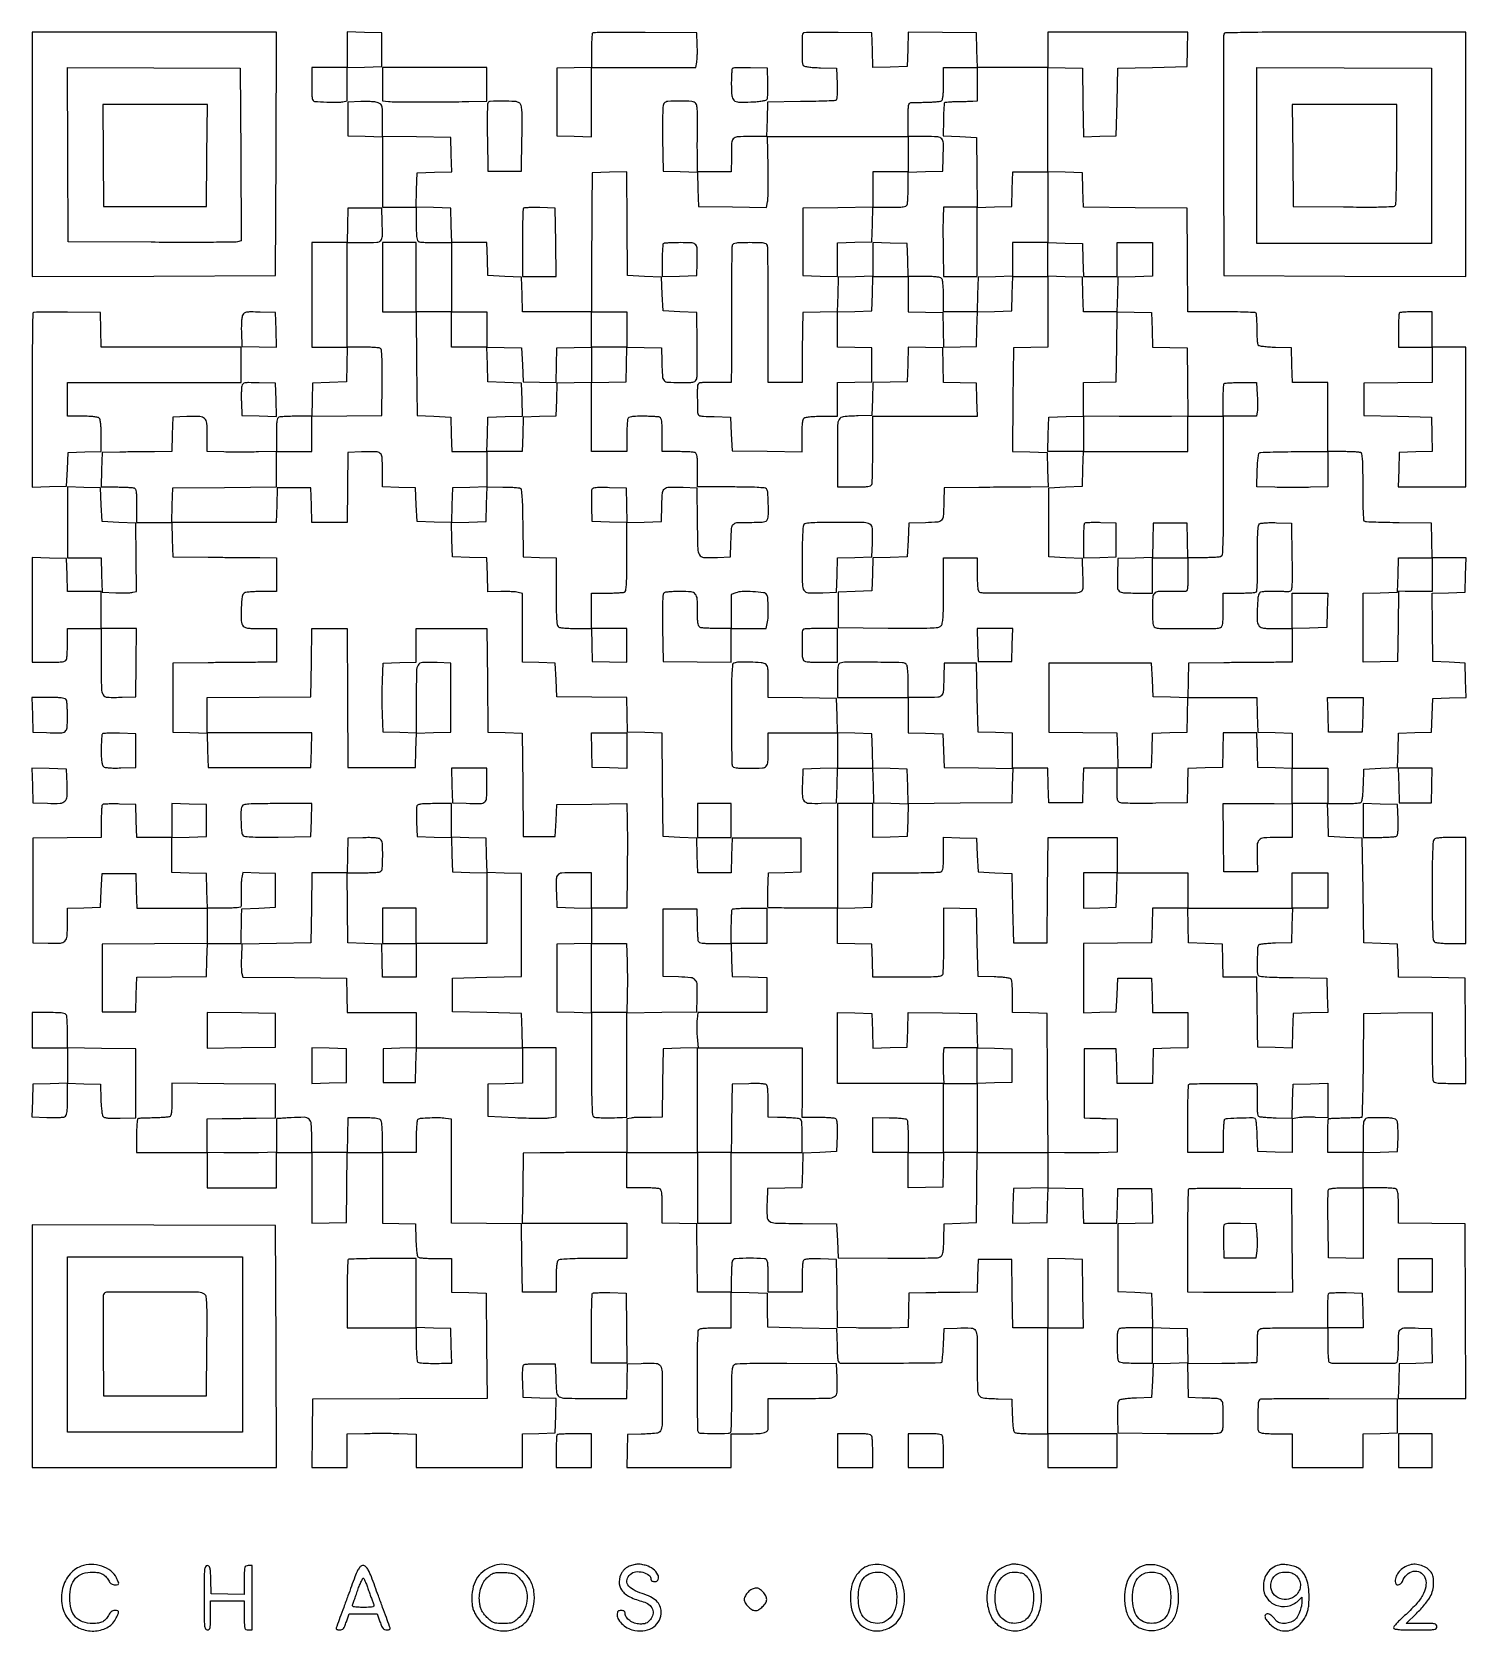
# Model space of a CAD drawing. Extents: x 179 to 1071, y 112 to 1107.
import ezdxf

# ---------------------------------------------------------------- set-up
doc = ezdxf.new("R2010")
doc.units = 0

msp = doc.modelspace()

# ---------------------------------------------------------------- linework, layer by layer
for points in [[(179, 1030.993714), (179, 954.987428), (254.75, 955.243714), (330.5, 955.5), (330.756286, 1031.25), (331.012572, 1107), (255.006286, 1107), (179, 1107)], [(223.235953, 1030.25), (223.5, 998.5), (255.5, 998.5), (287.5, 998.5), (287.764047, 1030.25), (288.028094, 1062), (255.5, 1062), (222.971906, 1062)], [(462, 922.033832), (462, 911.067663), (472.75, 910.783832), (483.5, 910.5), (484, 900), (484.5, 889.5), (494.715817, 889.215394), (504.931635, 888.930789), (505.215817, 899.715394), (505.5, 910.5), (516.25, 910.783832), (527, 911.067663), (527, 922.033832), (527, 933), (538, 933), (549, 933), (549, 922), (549, 911), (538, 911), (527, 911), (527, 900.033832), (527, 889.067663), (516.25, 888.783832), (505.5, 888.5), (505.215399, 878.284601), (504.930798, 868.069202), (494.715399, 867.784601), (484.5, 867.5), (484.216168, 856.75), (483.932337, 846), (472.932337, 846), (461.932337, 846), (462.216168, 856.75), (462.5, 867.5), (473.284606, 867.784183), (484.069211, 868.068365), (483.784606, 878.284183), (483.5, 888.5), (473, 889), (462.5, 889.5), (462.216168, 900.25), (461.932337, 911), (450.966168, 911), (440, 911), (440, 922), (440, 933), (451, 933), (462, 933)], [(984.783832, 747.25), (984.5, 736.5), (973.75, 736.216168), (963, 735.932337), (963, 746.966168), (963, 758), (974.033832, 758), (985.067663, 758)], [(767.215017, 725.75), (767.5, 715.5), (778, 715.5), (788.5, 715.5), (788.784983, 725.75), (789.069966, 736), (778, 736), (766.930034, 736)], [(1006.783832, 682.25), (1006.5, 671.5), (996, 671.5), (985.5, 671.5), (985.216168, 682.25), (984.932337, 693), (996, 693), (1007.067663, 693)], [(549, 659.966168), (549, 648.932337), (538.25, 649.216168), (527.5, 649.5), (527.216168, 660.25), (526.932337, 671), (537.966168, 671), (549, 671)], [(1029.216168, 638.25), (1029.5, 627.5), (1039.5, 627.5), (1049.5, 627.5), (1049.783832, 638.25), (1050.067663, 649), (1039.5, 649), (1028.932337, 649)], [(593, 616.5), (593, 606), (603.5, 606), (614, 606), (614, 616.5), (614, 627), (603.5, 627), (593, 627)], [(833, 572.965017), (833, 561.930034), (843.25, 562.215017), (853.5, 562.5), (853.783832, 573.25), (854.067663, 584), (843.533832, 584), (833, 584)], [(288, 486), (288, 474.960225), (309.25, 475.230112), (330.5, 475.5), (330.5, 486), (330.5, 496.5), (309.25, 496.769888), (288, 497.039775)], [(353, 464), (353, 452.932337), (363.75, 453.216168), (374.5, 453.5), (374.5, 464), (374.5, 474.5), (363.75, 474.783832), (353, 475.067663)], [(179, 289.506286), (179, 214), (255.006326, 214), (331.012652, 214), (330.756326, 289.25), (330.5, 364.5), (254.75, 364.756286), (179, 365.012572)], [(310, 290.5), (310, 236), (255.5, 236), (201, 236), (201, 290.5), (201, 345), (255.5, 345), (310, 345)], [(1050, 333.5), (1050, 323), (1039.5, 323), (1029, 323), (1029, 333.5), (1029, 344), (1039.5, 344), (1050, 344)], [(1029, 224.5), (1029, 214), (1039.5, 214), (1050, 214), (1050, 224.5), (1050, 235), (1039.5, 235), (1029, 235)]]:
    msp.add_lwpolyline(points, close=True)
for points in [[(658.686013, 1106.35268, 0.196165), (658.05232, 1104.845401, 0.004069), (658.032045, 1096.531399, 0.005218), (658.163667, 1088.373991, 0.135711), (658.800347, 1086.288805, 0.199883), (659.589, 1085.737468, 0.01918), (661.944063, 1085.315749, 0.019108), (665.199826, 1084.987032, 0.00836), (669.535034, 1084.788805), (679.5, 1084.5), (679.786422, 1074.732592, -0.006538), (679.863671, 1069.976144, -0.025104), (679.72456, 1067.02064, -0.038008), (679.400126, 1065.166334, -0.245002), (678.786422, 1064.480191, -0.08069), (677.791029, 1064.278933, -0.001214), (671.856011, 1064.064933, -0.003247), (664.949547, 1063.877592, -0.002137), (657, 1063.747599), (636.5, 1063.5), (636.216168, 1052.75), (635.932337, 1042), (625.5828, 1042, 0.013498), (617.675446, 1041.786501, 0.202458), (615.248983, 1040.603885, 0.171557), (614.196487, 1037.953182, 0.009152), (614.013655, 1028.75), (614, 1020), (603.5, 1020), (593, 1020), (592.884747, 1030.25, -0.002516), (592.855752, 1034.918242, -0.001473), (592.865636, 1040.509081, -0.001473), (592.908486, 1046.102848, -0.002504), (592.981535, 1050.780914, 0.007851), (593.004389, 1055.425844, 0.018684), (592.838241, 1058.874158, 0.021773), (592.515866, 1061.358379, 0.130772), (591.974344, 1062.530914, 0.204492), (589.493766, 1063.80551, 0.016661), (582.033067, 1064.088474, 0.016585), (574.568574, 1063.8751, 0.206963), (572.10135, 1062.62212, 0.155745), (571.558532, 1061.27761, 0.008655), (571.29582, 1056.705807, 0.010005), (571.166681, 1050.276081, 0.003345), (571.228906, 1040.87212), (571.5, 1020.5), (582.216508, 1020.216508), (592.933016, 1019.933016), (593.216508, 1009.216508), (593.5, 998.5), (614.700983, 998.230255), (635.901966, 997.96051), (636.547672, 1001.402422, 0.039507), (636.785535, 1003.627979, 0.003481), (636.901862, 1009.290674, 0.00454), (636.932295, 1016.056326, 0.003519), (636.846689, 1023.42272), (636.5, 1042.001105), (680.25, 1042.000552), (724, 1042), (724, 1031), (724, 1020), (713, 1020), (702, 1020), (702, 1009.019502), (702, 998.039005), (680.25, 997.769502), (658.5, 997.5), (658.5, 976.5), (658.5, 955.5), (669.25, 955.216168), (680, 954.932337), (680, 965.432337), (680, 975.932337), (690.75, 976.216168), (701.5, 976.5), (701.783832, 987.25), (702.067663, 998), (712.426843, 998, 0.005377), (717.973908, 998.059651, 0.030446), (720.919034, 998.302822, 0.063217), (722.602718, 998.767927, 0.20495), (723.393011, 999.581787, 0.07196), (723.632085, 1000.63733, 0.005942), (723.821697, 1003.455587, 0.007852), (723.955693, 1006.838356, 0.005972), (724, 1010.547956), (724, 1019.932337), (734.75, 1020.216168), (745.5, 1020.5), (745.795054, 1029, 0.009927), (745.928151, 1037.965089, 0.179688), (744.933469, 1040.602972, 0.203196), (742.50249, 1041.788355, 0.01319), (734.480948, 1042), (724, 1042), (724, 1052.5, -0.00422), (724.051209, 1058.567033, -0.036684), (724.294153, 1061.252635, -0.108224), (724.821154, 1062.575301, -0.2332), (725.75, 1063.104435, -0.007376), (726.839026, 1063.153315, -0.000812), (729.335938, 1063.22444, -0.000992), (732.308576, 1063.298381, -0.000802), (735.5, 1063.366309, 0.008927), (738.655212, 1063.484782, 0.011863), (741.517187, 1063.711662, 0.00925), (743.880666, 1063.999849, 0.107374), (744.75, 1064.320892, 0.198523), (745.33093, 1065.150031, 0.025836), (745.698518, 1067.3234, 0.021407), (745.930967, 1070.498521, 0.007568), (746, 1075.059017), (746, 1085), (756.5, 1085), (767, 1085), (767, 1074.5), (767, 1064), (764.25, 1063.843725, -0.006404), (762.741524, 1063.777374, -0.001485), (760.203054, 1063.705824, -0.001532), (757.279722, 1063.641081, -0.0015), (754.334866, 1063.593725, 0.00668), (751.551394, 1063.520111, 0.009971), (749.121263, 1063.374755, 0.005421), (747.092595, 1063.190604, 0.172316), (746.648108, 1062.979908, 0.178261), (746.433106, 1062.516078, 0.003053), (746.219708, 1059.680996, 0.007359), (746.03823, 1056.342459, 0.004781), (745.922218, 1052.479908), (745.717953, 1042.5), (756.108976, 1042), (766.5, 1041.5), (766.769502, 1019.75), (767.039005, 998), (756.56722, 998), (746.095435, 998), (745.797717, 991.75, 0.009528), (745.701269, 988.371893, 0.002386), (745.675256, 982.85625, 0.002436), (745.706341, 976.546875, 0.00245), (745.7989, 970.25), (746.0978, 955), (756.5489, 955), (767, 955), (767, 976.466168), (767, 997.932337), (777.75, 998.216168), (788.5, 998.5), (788.783832, 1009.25), (789.067663, 1020), (800.033832, 1020), (811, 1020), (811, 998), (811, 976), (800, 976), (789, 976), (789, 965.533832), (789, 955.067663), (778.25, 954.783832), (767.5, 954.5), (767.216168, 943.75), (766.932337, 933), (756.466168, 933), (746, 933), (746, 942.8, 0.008695), (745.925705, 947.071747, 0.018472), (745.688776, 950.369558, 0.019349), (745.328068, 952.799696, 0.150969), (744.8, 953.8, 0.150838), (743.800997, 954.327709, 0.019392), (741.377065, 954.688556, 0.018513), (738.089346, 954.925625, 0.00874), (733.834983, 955), (724.069966, 955), (723.784983, 965.25), (723.5, 975.5), (712.75, 975.783832), (702, 976.067663), (702, 965.567663), (702, 955.067663), (691.25, 954.783832), (680.5, 954.5), (680.216508, 943.783492), (679.933016, 933.066984), (669.216508, 932.783492), (658.5, 932.5), (658.296894, 922, 0.001261), (658.215626, 917.168766, 0.000701), (658.139675, 911.279688, 0.000699), (658.079503, 905.319391, 0.001132), (658.046894, 900.25), (658, 889), (647.5, 889), (637, 889), (636.937972, 899.75, -0.001112), (636.916578, 905.783241, -0.000227), (636.90733, 916.448438, -0.00024), (636.908159, 928.843317, -0.000225), (636.920763, 941.5, 0.001665), (636.898147, 953.507662, 0.002554), (636.790802, 963.907812, 0.000856), (636.636752, 972.89332, 0.071559), (636.415404, 974.25, 0.192272), (635.660937, 975.17442, 0.086927), (634.157644, 975.694309, 0.035089), (631.373205, 975.943876, 0.00481), (625.539601, 976, 0.005584), (620.116119, 975.939424, 0.029127), (617.137869, 975.698932, 0.056887), (615.405662, 975.252078, 0.212691), (614.629044, 974.475687, 0.08647), (614.39236, 973.270351, 0.000842), (614.217067, 964.37347, 0.002756), (614.088765, 954.112443, 0.001779), (614.047964, 942.225687, -0.00008), (614.047537, 929.637326, -0.000083), (614.043075, 917.220983, -0.00008), (614.035723, 906.486352, -0.000365), (614.025909, 900.25), (614, 889), (603.5, 889, 0.003291), (596.755101, 888.955607, 0.049067), (594.414335, 888.694191, 0.181997), (593.356504, 888.017156, 0.151049), (592.906007, 886.75, 0.009783), (592.854154, 884.413007, 0.001326), (592.854314, 879.513617, 0.001663), (592.885232, 874.368798, 0.003286), (592.950199, 870.284983, 0.156428), (593.380711, 869.039576, 0.174107), (594.438542, 868.34216, 0.048996), (596.779145, 868.011832, 0.003623), (603.25, 867.784983), (613.5, 867.5), (614, 857), (614.5, 846.5), (636.25, 846.230498), (658, 845.960995), (658, 855.780498, -0.008671), (658.074251, 860.061937, -0.018449), (658.311103, 863.365373, -0.019326), (658.671732, 865.798972, -0.151042), (659.2, 866.8, -0.150969), (660.200304, 867.328068, -0.019349), (662.630442, 867.688776, -0.018472), (665.928253, 867.925705, -0.008695), (670.2, 868), (680, 868), (680, 878.466168), (680, 888.932337), (690.75, 889.216168), (701.5, 889.5), (701.5, 900), (701.5, 910.5), (690.75, 910.783832), (680, 911.067663), (680, 922), (680, 932.932337), (690.75, 933.216168), (701.5, 933.5), (701.783832, 944.25), (702.067663, 955), (713.033832, 955), (724, 955), (724, 944.033832), (724, 933.067663), (734.75, 932.783832), (745.5, 932.5), (745.784183, 921.715394), (746.068365, 910.930789), (756.284183, 911.215394), (766.5, 911.5), (766.783492, 922.216508), (767.066984, 932.933016), (777.783492, 933.216508), (788.5, 933.5), (788.783832, 944.25), (789.067663, 955), (800.033832, 955), (811, 955), (811, 933.033832), (811, 911.067663), (800.25, 910.783832), (789.5, 910.5), (789.236192, 878.283972), (788.972383, 846.067944), (799.736192, 845.783972), (810.5, 845.5), (810.783832, 834.75), (811.067663, 824), (800.283832, 823.955814, 0.000694), (794.708194, 823.925226, 0.000217), (786.352126, 823.86415, 0.000217), (777.022277, 823.78785, 0.00024), (768, 823.705814), (746.5, 823.5), (746.24922, 815, -0.008001), (745.832838, 805.85434, -0.165236), (744.803333, 803.34273, -0.196929), (742.50884, 802.190479, -0.012174), (734.7397, 801.784869), (724.5, 801.5), (724, 791), (723.5, 780.5), (712.784613, 780.216519), (702.069227, 779.933039), (701.784613, 769.716519), (701.5, 759.5), (691, 759), (680.5, 758.5), (680.5, 747.5), (680.5, 736.5), (711.664445, 736.235873, 0.001371), (729.506021, 736.133577, 0.01083), (737.7729, 736.287917, 0.018633), (742.557214, 736.659872, 0.169225), (744.414445, 737.557302, 0.151234), (745.273518, 739.186666, 0.028285), (745.711193, 742.575093, 0.015535), (745.94494, 748.296313, 0.002442), (746, 759.571429), (746, 780), (756.5, 780), (767, 780), (767, 769.606989, 0.00592), (767.062162, 764.35663, 0.026285), (767.297145, 761.280292, 0.044715), (767.709506, 759.42024, 0.228048), (768.4164, 758.670454, 0.091123), (771.312775, 758.129438, 0.00052), (799.130157, 758.077197, 0.000749), (826.419275, 758.095184, 0.061013), (830.615382, 758.618315, 0.109243), (832.024581, 759.322704, 0.174383), (832.714317, 760.462084, 0.053384), (832.924059, 762.725762, 0.003428), (832.783693, 769.366864), (832.5, 779.5), (822, 780), (811.5, 780.5), (811.5, 802), (811.5, 823.5), (822, 824), (832.5, 824.5), (832.783832, 835.25), (833.067663, 846), (865.533832, 846), (898, 846), (898, 857), (898, 868), (909, 868), (920, 868), (920, 824.606989, -0.00089), (919.955012, 799.336261, -0.008094), (919.73739, 788.317363, -0.010271), (919.373938, 781.888744, -0.28955), (918.418213, 780.606989, -0.07196), (917.36267, 780.367915, -0.005942), (914.544413, 780.178303, -0.007852), (911.161644, 780.044307, -0.005972), (907.452044, 780), (898.067663, 780), (897.783832, 790.75), (897.5, 801.5), (887, 801.5), (876.5, 801.5), (876.216508, 790.783492), (875.933016, 780.066984), (865.216508, 779.783492), (854.5, 779.5), (854.216402, 769.375418, 0.014067), (854.217397, 761.629717, 0.209372), (855.347974, 759.234697, 0.171639), (857.979865, 758.192605, 0.008871), (867.25, 758.013655), (876, 758), (876, 769), (876, 780), (887, 780), (898, 780), (898, 769.5, -0.004185), (897.949135, 763.423201, -0.036848), (897.706651, 760.74825, -0.110337), (897.178798, 759.441303, -0.235943), (896.25, 758.929363, -0.010385), (895.175579, 758.908331, -0.001249), (892.805481, 758.917092, -0.001487), (889.988445, 758.94292, -0.001222), (886.981423, 758.986783, 0.014111), (879.625875, 758.904482, 0.194519), (877.24389, 757.830315, 0.180769), (876.187096, 755.366788, 0.01189), (876, 747.5, 0.005432), (876.059794, 741.996324, 0.030628), (876.303198, 739.06926, 0.063541), (876.768616, 737.394846, 0.204366), (877.581787, 736.606989, 0.090516), (880.490371, 736.060062, 0.001332), (898, 736.013406, 0.001332), (915.509629, 736.060062, 0.090516), (918.418213, 736.606989, 0.205218), (919.23239, 737.398405, 0.063068), (919.69735, 739.086379, 0.030363), (919.940414, 742.039857, 0.005351), (920, 747.606989), (920, 758), (929.418213, 758, 0.005031), (933.122846, 758.037276, 0.006858), (936.461038, 758.150279, 0.0047), (939.248237, 758.30919, 0.075243), (940.168213, 758.511588, 0.277403), (940.87608, 759.418334, 0.01603), (941.204578, 763.075356, 0.013302), (941.385649, 768.928602, 0.002587), (941.376651, 779.494255, -0.00291), (941.374562, 789.62233, -0.011932), (941.555566, 795.761539, -0.012856), (941.87603, 799.807215, -0.195774), (942.525936, 801.021525, -0.14175), (943.501014, 801.446601, -0.014344), (946.044201, 801.703806, -0.016092), (949.290847, 801.833497, -0.009657), (953.149285, 801.788859), (962.5, 801.5), (962.769888, 780.25, -0.001635), (962.892256, 767.274775, -0.019078), (962.730181, 762.210111, -0.054798), (962.273158, 759.693267, -0.316251), (961.269888, 758.899916, -0.014577), (960.166968, 758.869759, -0.001591), (957.628523, 758.882448, -0.001947), (954.605957, 758.918944, -0.001571), (951.359126, 758.980994, 0.00993), (947.770627, 758.989576, 0.023516), (945.104659, 758.817406, 0.026901), (943.215648, 758.502269, 0.202223), (942.492667, 757.988135, 0.12027), (941.601852, 755.246727, 0.011289), (941.229209, 748.116966, 0.011324), (941.179286, 740.978943, 0.1195), (941.90527, 738.177006, 0.112635), (942.949179, 736.976456, 0.109836), (944.41982, 736.333848, 0.043565), (947.017828, 736.057198, 0.004753), (953.035184, 736), (963, 736), (963, 725.5), (963, 715), (952.75, 714.924642, 0.000078), (947.365359, 714.884218, 0.000022), (939.048437, 714.820119, 0.000023), (929.674575, 714.747031, 0.000024), (920.5, 714.674642), (898.5, 714.5), (898.215829, 703.716515), (897.931657, 692.93303), (887.215829, 693.216515), (876.5, 693.5), (876, 704), (875.5, 714.5), (843.5, 714.5), (811.5, 714.5), (811.5, 693), (811.5, 671.5), (832.716369, 671.23021), (853.932738, 670.96042), (854.216369, 660.23021), (854.5, 649.5), (865, 649.5), (875.5, 649.5), (875.783492, 660.216508), (876.066984, 670.933016), (886.783492, 671.216508), (897.5, 671.5), (897.783832, 682.25), (898.067663, 693), (919.5, 693), (940.932337, 693), (941.216168, 682.25), (941.5, 671.5), (952.25, 671.216168), (963, 670.932337), (963, 659.932337), (963, 648.932337), (952.25, 649.216168), (941.5, 649.5), (941.449748, 653, 0.00171), (941.417309, 654.824528, 0.000514), (941.355581, 657.601562, 0.000515), (941.279905, 660.717601, 0.000558), (941.199748, 663.75), (941, 671), (930.533832, 671), (920.067663, 671), (919.783832, 660.25), (919.5, 649.5), (908.783492, 649.216508), (898.066984, 648.933016), (897.783492, 638.216508), (897.5, 627.5), (878, 627.216289, -0.002788), (870.365834, 627.14779, -0.003942), (863.567187, 627.178292, -0.002293), (857.840683, 627.275402, -0.054895), (856.25, 627.485341, -0.136351), (854.985695, 628.195751, -0.147729), (854.316854, 629.43623, -0.046635), (854.04877, 631.909746, -0.003689), (854, 638.519052), (854, 649), (843.533832, 649), (833.067663, 649), (832.783832, 638.25), (832.5, 627.5), (822, 627.5), (811.5, 627.5), (811.216168, 638.25), (810.932337, 649), (799.966168, 649), (789, 649), (789, 659.966168), (789, 670.932337), (778.25, 671.216168), (767.5, 671.5), (767, 693), (766.5, 714.5), (756.5, 714.5), (746.5, 714.5), (746.24922, 706, -0.007926), (745.829771, 696.756564, -0.170244), (744.785637, 694.27627, -0.199796), (742.471708, 693.184972, -0.011573), (734.480948, 693), (724, 693), (724, 702.877555, 0.007674), (723.929056, 707.499539, 0.022276), (723.688825, 710.686309, 0.029161), (723.297853, 712.858395, 0.161809), (722.679169, 713.851303, 0.17007), (720.459831, 714.676063, 0.00157), (702.655102, 714.956558, 0.002552), (685.4114, 715.08606, 0.092466), (681.52299, 714.370448, 0.213393), (680.746825, 713.591968, 0.056453), (680.300693, 711.849454, 0.028935), (680.060471, 708.85321, 0.005537), (680, 703.393011), (680, 693), (702, 693), (724, 693), (724, 682.033832), (724, 671.067663), (734.75, 670.783832), (745.5, 670.5), (746, 660), (746.5, 649.5), (767.783629, 649.230014), (789.067258, 648.960029), (788.783629, 638.230014), (788.5, 627.5), (756.283972, 627.236192), (724.067944, 626.972383), (723.783972, 637.736192), (723.5, 648.5), (712.783492, 648.783492), (702.066984, 649.066984), (701.783492, 659.783492), (701.5, 670.5), (690.783492, 670.783492), (680.066984, 671.066984), (679.783492, 681.783492), (679.5, 692.5), (658.25, 692.769888), (637, 693.039775), (637, 702.984704, 0.005166), (636.940726, 708.721554, 0.038446), (636.675353, 711.434215, 0.091235), (636.101127, 712.976893, 0.136105), (635.065741, 713.964816, 0.108537), (632.509252, 714.686591, 0.008942), (625.551042, 714.972437, 0.009948), (618.630918, 714.995126, 0.087671), (615.639326, 714.415091, 0.280485), (614.756309, 713.271378, 0.015095), (614.373295, 708.515854, 0.010723), (614.139674, 700.387714, 0.001384), (614.061005, 682.987846, 0.001836), (614.083907, 671.052993, 0.002839), (614.200101, 660.74345, 0.000889), (614.367345, 651.813707, 0.086692), (614.610455, 650.572755, 0.205549), (615.39613, 649.765512, 0.062563), (617.077161, 649.302944, 0.030433), (620.00824, 649.059945, 0.005467), (625.490357, 649, 0.013692), (633.338074, 649.214935, 0.203074), (635.756007, 650.399261, 0.170782), (636.804211, 653.051799, 0.009119), (636.986345, 662.25), (637, 671), (658.5, 671), (680, 671), (680, 660.033832), (680, 649.067663), (669.25, 648.783832), (658.5, 648.5), (658.211167, 639.756819, 0.015911), (658.201271, 631.543687, 0.1808), (659.409662, 628.590099, 0.196684), (662.209766, 627.284495, 0.019336), (669.804214, 627.214442), (679.5, 627.5), (679.783832, 638.25), (680.067663, 649), (691, 649), (701.932337, 649), (702.216168, 638.25), (702.5, 627.5), (713.284606, 627.215817), (724.069211, 626.931635), (723.784606, 616.715817), (723.5, 606.5), (712.75, 606.216168), (702, 605.932337), (702, 616.466168), (702, 627), (691, 627), (680, 627), (680, 594.5), (680, 562), (658.666667, 562, -0.00181), (650.457894, 562.029716, -0.002931), (643.477604, 562.121176, -0.000491), (637.314201, 562.24413, -0.19218), (636.916667, 562.412513, -0.195758), (636.75451, 562.792045, -0.00194), (636.714534, 565.803855, -0.00598), (636.723512, 569.303259, -0.003797), (636.813661, 573.378233), (637.127322, 583.931439), (647.313661, 584.21572), (657.5, 584.5), (657.5, 595), (657.5, 605.5), (636, 605.5), (614.5, 605.5), (614.216168, 594.75), (613.932337, 584), (603.5, 584), (593.067663, 584), (592.783832, 594.75), (592.5, 605.5), (582, 606), (571.5, 606.5), (571.236191, 638.716308), (570.972383, 670.932617), (560.236191, 671.216308), (549.5, 671.5), (549.216365, 682.230591), (548.93273, 692.961183), (527.216365, 693.230591), (505.5, 693.5), (505, 704), (504.5, 714.5), (494.25, 714.784983), (484, 715.069966), (484, 736.426575), (484, 757.783184), (481.339643, 758.450891, 0.042486), (479.822473, 758.697262, 0.008508), (477.084433, 758.85912, 0.008937), (473.881841, 758.936498, 0.008233), (470.589643, 758.902975), (462.5, 758.687351), (462.216508, 769.310183), (461.933016, 779.933016), (451.216508, 780.216508), (440.5, 780.5), (440.216515, 791.215829), (439.93303, 801.931657), (450.716515, 802.215829), (461.5, 802.5), (461.783832, 813.25), (462.067663, 824), (471.783832, 823.984687, -0.007438), (475.595261, 823.921974, -0.01032), (479.006921, 823.744518, -0.007142), (481.835904, 823.498085, -0.116716), (482.729091, 823.188593, -0.228384), (483.35659, 822.178296, -0.009456), (483.740282, 817.820243, -0.01097), (484.039141, 811.461676, -0.003025), (484.229091, 801.453905), (484.5, 780.5), (494.75, 780.215017), (505, 779.930034), (505, 759.165017, 0.003176), (505.062087, 749.389585, 0.010469), (505.278895, 742.94715, 0.00935), (505.608195, 738.461362, 0.175113), (506.2, 737.2, 0.150838), (507.199003, 736.672291, 0.019392), (509.622935, 736.311444, 0.018513), (512.910654, 736.074375, 0.00874), (517.165017, 736), (526.930034, 736), (527.215017, 725.75), (527.5, 715.5), (538.25, 715.216168), (549, 714.932337), (549, 725.466168), (549, 736), (538, 736), (527, 736), (527, 747), (527, 758), (536.418213, 758, 0.005951), (540.140776, 758.044305, 0.007831), (543.534475, 758.178303, 0.005915), (546.361889, 758.367894, 0.07203), (547.418213, 758.606989, 0.258602), (548.303692, 759.66196, 0.030077), (548.724381, 762.829945, 0.015924), (548.950419, 768.472196, 0.002049), (549, 780.573157), (549, 801.932337), (559.75, 802.216168), (570.5, 802.5), (570.784869, 812.7397, -0.013827), (571.218122, 820.54295, -0.200378), (572.466432, 822.948742, -0.174565), (575.13313, 823.925177, -0.010012), (584, 823.795054), (592.5, 823.5), (592.769847, 802.264071, 0.003493), (593.099787, 785.511102, 0.124846), (594.146434, 781.802736, 0.257531), (596.780464, 780.212348, 0.01904), (605.503355, 780.203496), (613.5, 780.5), (613.75078, 789, -0.007876), (614.169054, 798.23789, -0.169127), (615.207017, 800.719963, -0.20073), (617.50883, 801.813287, -0.011811), (625.412063, 802, 0.005366), (630.967894, 802.059622, 0.03041), (633.916669, 802.302747, 0.063152), (635.602227, 802.767789, 0.205067), (636.393011, 803.581787, 0.087326), (637.032511, 806.868036, 0.012209), (636.98781, 813.81935, 0.008428), (636.648595, 820.924892, 0.182186), (635.8, 822.8, 0.175156), (634.538104, 823.391927, 0.00933), (630.045513, 823.721154, 0.010454), (623.593081, 823.937931, 0.003169), (613.8, 824), (593, 824), (593, 834.393011, 0.005351), (592.940414, 839.960143, 0.030363), (592.69735, 842.913621, 0.063068), (592.23239, 844.601595, 0.205218), (591.418213, 845.393011, 0.07203), (590.361889, 845.632106, 0.005915), (587.534475, 845.821697, 0.007831), (584.140776, 845.955695, 0.005951), (580.418213, 846), (571, 846), (571, 856.393011, 0.005351), (570.940414, 861.960143, 0.030363), (570.69735, 864.913621, 0.063068), (570.23239, 866.601595, 0.205218), (569.418213, 867.393011, 0.070701), (568.376466, 867.631706, 0.006434), (565.712778, 867.821697, 0.008233), (562.515192, 867.955664, 0.006352), (559.025201, 868, 0.006824), (554.394852, 867.936805, 0.03479), (551.832752, 867.687898, 0.070258), (550.343123, 867.216173, 0.191652), (549.606989, 866.418213, 0.07203), (549.367894, 865.361889, 0.005915), (549.178303, 862.534475, 0.007831), (549.044305, 859.140776, 0.005951), (549, 855.418213), (549, 846), (538, 846), (527, 846), (527, 867.466168), (527, 888.932337), (537.75, 889.216168), (548.5, 889.5), (548.784171, 900.283485), (549.068343, 911.06697), (559.784171, 910.783485), (570.5, 910.5), (570.75078, 902, 0.007689), (571.164549, 892.785085, 0.164735), (572.178681, 890.295216, 0.204338), (574.433683, 889.193813, 0.012806), (582, 889, 0.003965), (588.256078, 889.049614, 0.04893), (590.62113, 889.319546, 0.152152), (591.80791, 889.988707, 0.132709), (592.483135, 891.25, 0.051715), (592.681689, 892.839049, 0.00215), (592.77718, 898.567187, 0.003705), (592.810901, 905.365833, 0.002621), (592.752187, 913), (592.5, 932.5), (582, 933), (571.5, 933.5), (571, 944), (570.5, 954.5), (560, 955), (549.5, 955.5), (549.236102, 987.783691), (548.972205, 1020.067381), (538.236102, 1019.783691), (527.5, 1019.5), (527.277664, 998, 0.000721), (527.190409, 988.19536, 0.000419), (527.112513, 976.426562, 0.000419), (527.054232, 964.634013, 0.000708), (527.027664, 954.75), (527, 933), (505.533832, 933), (484.067663, 933), (483.783832, 943.75), (483.5, 954.5), (473, 955), (462.5, 955.5), (462.215017, 965.75), (461.930034, 976), (450.998849, 976), (440.067663, 976), (439.783832, 986.75), (439.5, 997.5), (428.716515, 997.784171), (417.93303, 998.068343), (418.216515, 1008.784171), (418.5, 1019.5), (429.283485, 1019.784171), (440.06697, 1020.068343), (439.783485, 1030.784171), (439.5, 1041.5), (418.25, 1041.769888), (397, 1042.039775), (397, 1052.044639, 0.003827), (396.949833, 1058.598097, 0.055549), (396.658107, 1060.895714, 0.158117), (395.894097, 1062.139295, 0.085942), (394.335519, 1063.062536, 0.061108), (392.809725, 1063.437957, 0.012959), (390.078608, 1063.693454, 0.01338), (386.876423, 1063.823547, 0.012356), (383.585519, 1063.787785), (375.5, 1063.5), (375.5, 1053), (375.5, 1042.5), (386.25, 1042.216168), (397, 1041.932337), (397, 1019.966168), (397, 998), (407.5, 998), (418, 998), (418, 987.606989, 0.005351), (418.059586, 982.039857, 0.030363), (418.30265, 979.086379, 0.063068), (418.76761, 977.398405, 0.205218), (419.581787, 976.606989, 0.07203), (420.638111, 976.367894, 0.005915), (423.465525, 976.178303, 0.007831), (426.859224, 976.044305, 0.005951), (430.581787, 976), (440, 976), (440, 954.5), (440, 933), (429, 933), (418, 933), (418, 954.5), (418, 976), (407.5, 976), (397, 976), (397, 954.5), (397, 933), (407.486147, 933), (417.972294, 933), (418.236147, 900.75), (418.5, 868.5), (429, 868), (439.5, 867.5), (439.783832, 856.75), (440.067663, 846), (451.033832, 846), (462, 846), (462, 835.033832), (462, 824.067663), (451.25, 823.783832), (440.5, 823.5), (440.215829, 812.716515), (439.931657, 801.93303), (429.215829, 802.216515), (418.5, 802.5), (418, 813), (417.5, 823.5), (407.25, 823.784983), (397, 824.069966), (397, 834.515931, 0.013279), (396.787682, 842.508945, 0.203503), (395.601462, 844.935814, 0.179309), (392.962726, 845.92841, 0.009911), (384, 845.795054), (375.5, 845.5), (375.230498, 823.75), (374.960995, 802), (364.014329, 802), (353.067663, 802), (352.783832, 812.75), (352.5, 823.5), (342, 823.5), (331.5, 823.5), (331.216168, 812.75), (330.932337, 802), (298.432337, 802), (265.932337, 802), (266.216168, 812.75), (266.5, 823.5), (298.75, 823.763853), (331, 824.027706), (331, 835.013853), (331, 846), (342, 846), (353, 846), (353, 856.980498), (353, 867.960995), (374.75, 868.230498), (396.5, 868.5), (396.720112, 888.959455, 0.002925), (396.76903, 898.927852, 0.011529), (396.621695, 905.065426, 0.010884), (396.337984, 909.181102, 0.232608), (395.720112, 910.194142, 0.117017), (394.831578, 910.50152, 0.007034), (391.994345, 910.746148, 0.010232), (388.573757, 910.922384, 0.007361), (384.75, 910.984687), (375, 911), (375, 943.5), (375, 976), (385.480948, 976, 0.01319), (393.50249, 976.211645, 0.203196), (395.933469, 977.397028, 0.179688), (396.928151, 980.034911, 0.009927), (396.795054, 989), (396.5, 997.5), (386, 997.5), (375.5, 997.5), (375.216168, 986.75), (374.932337, 976), (363.966168, 976), (353, 976), (353, 943.5), (353, 911), (364.033832, 911), (375.067663, 911), (374.783832, 900.25), (374.5, 889.5), (364, 889), (353.5, 888.5), (353.215017, 878.25), (352.930034, 868), (343.546804, 868, 0.005972), (339.837646, 867.955693, 0.007853), (336.455249, 867.821697, 0.005943), (333.637304, 867.632084, 0.071958), (332.581787, 867.393011, 0.204723), (331.768196, 866.603667, 0.063344), (331.302968, 864.923602, 0.030517), (331.059706, 861.985525, 0.005398), (331, 856.455395), (331, 846.124768), (319.75, 845.812384, -0.004056), (314.698016, 845.713112, -0.002552), (308.79375, 845.675138, -0.002561), (302.984411, 845.697181, -0.004692), (298.25, 845.783832), (288, 846.067663), (288, 855.998648, 0.018381), (287.714873, 863.752037, 0.19005), (286.352451, 866.578697, 0.180416), (283.390852, 867.792779, 0.016271), (275.243181, 867.788833), (266.5, 867.5), (266.216168, 856.75), (265.932337, 846), (255.216168, 845.954554, 0.001154), (250.318355, 845.922478, 0.000664), (244.416624, 845.86237, 0.000663), (238.487946, 845.786256, 0.001108), (233.5, 845.704554), (222.5, 845.5), (222.216168, 834.75), (221.932337, 824), (231.384381, 824, -0.00593), (235.119908, 823.955696, -0.007809), (238.524537, 823.821697, -0.005887), (241.361111, 823.632128, -0.0721), (242.418213, 823.393011, -0.205218), (243.23239, 822.601595, -0.063068), (243.69735, 820.913621, -0.030363), (243.940414, 817.960143, -0.005351), (244, 812.393011), (244, 802), (254.966168, 802), (265.932337, 802), (266.216168, 791.25), (266.5, 780.5), (288.5, 780.320665, 0.000052), (297.674575, 780.246823, 0.000048), (307.048438, 780.173251, 0.000048), (315.365361, 780.109579, 0.000166), (320.75, 780.070665), (331, 780), (331, 769.5), (331, 759), (321.75, 758.984687, 0.009449), (318.09785, 758.909611, 0.012483), (314.776563, 758.695369, 0.009924), (312.034549, 758.394667, 0.109076), (311, 758.021277, 0.227379), (309.713956, 755.969906, 0.014873), (309.116558, 748.795832, 0.019092), (309.008233, 741.649389, 0.117632), (309.937373, 738.117019, 0.118095), (310.967518, 736.957771, 0.105565), (312.453481, 736.331537, 0.042309), (315.079328, 736.057653, 0.00484), (321.035184, 736), (331, 736), (331, 725.5), (331, 715), (320.75, 714.929335, 0.000166), (315.365361, 714.890421, 0.000048), (307.048438, 714.826749, 0.000048), (297.674575, 714.753177, 0.000052), (288.5, 714.679335), (266.5, 714.5), (266.5, 693), (266.5, 671.5), (277.216508, 671.216508), (287.933016, 670.933016), (288.216508, 660.216508), (288.5, 649.5), (320.5, 649.5), (352.5, 649.5), (352.783832, 660.25), (353.067663, 671), (320.533832, 671), (288, 671), (288, 681.986147), (288, 692.972294), (320.25, 693.236147), (352.5, 693.5), (352.769888, 714.75), (353.039775, 736), (364.009265, 736), (374.978755, 736), (375.239377, 692.75), (375.5, 649.5), (396.5, 649.5), (417.5, 649.5), (417.783492, 660.216508), (418.066984, 670.933016), (428.783492, 671.216508), (439.5, 671.5), (439.5, 693), (439.5, 714.5), (431, 714.795054, 0.017408), (421.813952, 714.794004, 0.257748), (419.145923, 713.196732, 0.128943), (418.118425, 709.489416, 0.003474), (418, 692.445965), (418, 670.930034), (407.75, 671.215017), (397.5, 671.5), (397, 682.25, -0.007319), (396.844124, 687.143845, -0.004301), (396.79375, 693, -0.004301), (396.844124, 698.856155, -0.007319), (397, 703.75), (397.5, 714.5), (407.75, 714.784983), (418, 715.069966), (418, 725.534983), (418, 736), (439.986147, 736), (461.972294, 736), (462.236147, 703.75), (462.5, 671.5), (473.236191, 671.216308), (483.972383, 670.932617), (484.236191, 638.716308), (484.5, 606.5), (494.5, 606.5), (504.5, 606.5), (505, 616.5), (505.5, 626.5), (527.215971, 626.769408), (548.931943, 627.038815), (549.215971, 616.269408, -0.005055), (549.306758, 610.685675, -0.001561), (549.332206, 602.274451, -0.001561), (549.301915, 592.866945, -0.001715), (549.212814, 583.75), (548.925628, 562), (537.962814, 562), (527, 562), (527, 573), (527, 584), (516.519052, 584, 0.01319), (508.49751, 583.788355, 0.203196), (506.066531, 582.602972, 0.179688), (505.071849, 579.965089, 0.009927), (505.204946, 571), (505.5, 562.5), (516.25, 562.216168), (527, 561.932337), (527, 551), (527, 540.067663), (516.25, 539.783832), (505.5, 539.5), (505.5, 518.5), (505.5, 497.5), (516.25, 497.216168), (527, 496.932337), (527, 465.088613, 0.001758), (527.055869, 449.202466, 0.007774), (527.26707, 439.851011, 0.005943), (527.582562, 433.548168, 0.221566), (528.25, 432.32056, 0.143787), (529.693129, 431.791964, 0.009827), (534.093713, 431.590101, 0.012726), (539.638294, 431.586014, 0.007528), (546.25, 431.849085), (549, 432), (549, 464.480498), (549, 496.960995), (570.75, 497.230498), (592.5, 497.5), (592.788833, 506.243181, 0.016437), (592.790065, 514.283794, 0.175522), (591.596909, 517.269158, 0.186549), (588.802745, 518.703343, 0.018997), (581.234094, 519.21398), (571.5, 519.5), (571.5, 540.5), (571.5, 561.5), (582, 561.5), (592.5, 561.5), (592.681818, 552.148871, 0.00504), (592.790596, 548.465152, 0.006787), (592.967911, 545.133717, 0.004802), (593.180521, 542.354519, 0.070228), (593.400433, 541.398871, 0.2276), (594.132905, 540.70712, 0.044331), (595.955167, 540.298409, 0.026692), (598.939626, 540.063158, 0.006323), (603.933632, 540), (613.930034, 540), (614.215017, 529.75), (614.5, 519.5), (625.25, 519.216168), (636, 518.932337), (636, 507.966168), (636, 497), (614.631669, 497), (593.263338, 497), (592.704073, 492.830366, 0.024166), (592.527753, 490.761242, 0.009409), (592.476434, 487.889503, 0.009289), (592.537301, 484.772778, 0.011385), (592.714484, 481.865639), (593.28416, 475.070546), (582.39208, 474.785273), (571.5, 474.5), (571.230112, 453.25), (570.960225, 432), (564.230112, 431.842466, -0.00231), (561.543265, 431.791994, -0.002845), (559.036345, 431.770752, -0.002354), (556.930236, 431.774803, -0.020722), (556, 431.819553, 0.035164), (555.237792, 431.834197, 0.011966), (554.132812, 431.751146, 0.011831), (552.912874, 431.600813, 0.013353), (551.75, 431.397632), (549, 430.841089), (549, 420.420545), (549, 410), (527.25, 409.953106, 0.000728), (518.152804, 409.920247, 0.000671), (508.804688, 409.860325, 0.000669), (500.473701, 409.78459, 0.002228), (495, 409.703106), (484.5, 409.5), (484.230498, 387.75), (483.960995, 366), (516.480498, 366), (549, 366), (549, 355), (549, 344), (528.2, 344, 0.003169), (518.406919, 343.937931, 0.010454), (511.954487, 343.721154, 0.00933), (507.461896, 343.391927, 0.175156), (506.2, 342.8, 0.149044), (505.677271, 341.818776, 0.019949), (505.314516, 339.477016, 0.019071), (505.075482, 336.323492, 0.009379), (505, 332.3), (505, 323), (494.519888, 323), (484.039775, 323), (483.769888, 344.25), (483.5, 365.5), (461.75, 365.769502), (440, 366.039005), (440, 398.387833), (440, 430.736662), (436.25, 431.228224, 0.030191), (432.070082, 431.521196, 0.012557), (426.410786, 431.433465, 0.008012), (420.869924, 431.119316, 0.120811), (419.047221, 430.529184, 0.221341), (418.609339, 429.86311, 0.011831), (418.292612, 427.28512, 0.015841), (418.071135, 423.97966, 0.008806), (418, 419.940983), (418, 410), (407.5, 410), (397, 410), (396.984687, 419.25, 0.009417), (396.909853, 422.901756, 0.01245), (396.696332, 426.221825, 0.00988), (396.396689, 428.962891, 0.109209), (396.024555, 429.99451, 0.171222), (395.084581, 430.735978, 0.04751), (393.229992, 431.177624, 0.027898), (390.25304, 431.425439, 0.006678), (385.289868, 431.49451), (375.5, 431.5), (375.216168, 420.75), (374.932337, 410), (363.966168, 410), (353, 410), (353, 419.964816, 0.018486), (352.70887, 427.836462, 0.192208), (351.316585, 430.691543, 0.185082), (348.313111, 431.860867, 0.016937), (340.157721, 431.627347, 0.000292), (336.820772, 431.416568, 0.000466), (333.969768, 431.232141, 0.000082), (331.448979, 431.066299, 0.025908), (331.25, 431.042778, 0.358023), (331.147848, 430.924821, 0.000565), (331.073438, 427.946516, 0.003718), (331.017975, 424.567593, 0.002244), (331, 420.562384), (331, 410.124768), (319.75, 409.812384, -0.004056), (314.698016, 409.713112, -0.002552), (308.79375, 409.675138, -0.002561), (302.984411, 409.697181, -0.004692), (298.25, 409.783832), (288, 410.067663), (288, 420.533832), (288, 431), (297.25, 431.086779, 0.000584), (301.645003, 431.133146, 0.000277), (307.307812, 431.202645, 0.000275), (313.230203, 431.281867, 0.000389), (318.5, 431.359357), (330.5, 431.545156), (330.5, 442.022578), (330.5, 452.5), (298.25, 452.763853), (266, 453.027706), (266, 443.07287, -0.007985), (265.930179, 438.701395, -0.019217), (265.702616, 435.472954, -0.019568), (265.357905, 433.159775, -0.210572), (264.833894, 432.397341, -0.108379), (264.000724, 432.104811, -0.007361), (261.488813, 431.834951, -0.01027), (258.456871, 431.617006, -0.007511), (255.083894, 431.49486, 0.001402), (251.704817, 431.413821, 0.001902), (248.654331, 431.32049, 0.001265), (246.09418, 431.225927, 0.021286), (245.25, 431.156536, 0.309352), (244.644224, 430.620269, 0.032359), (244.283489, 428.654194, 0.023066), (244.061503, 425.516981, 0.006129), (244, 420.5), (244, 410), (266, 410), (288, 410), (288, 399), (288, 388), (309.5, 388), (331, 388), (331, 399), (331, 410), (342, 410), (353, 410), (353, 387.966168), (353, 365.932337), (363.75, 366.216168), (374.5, 366.5), (374.769502, 388.25), (375.039005, 410), (386.019502, 410), (397, 410), (397, 388.034983), (397, 366.069966), (407.25, 365.784983), (417.5, 365.5), (417.788805, 355.535034, 0.00836), (417.987032, 351.199826, 0.019108), (418.315749, 347.944063, 0.01918), (418.737468, 345.589, 0.199883), (419.288805, 344.800347, 0.117226), (420.172107, 344.495095, 0.006962), (423.008274, 344.252233, 0.010173), (426.426877, 344.077211, 0.007309), (430.25, 344.015313), (440, 344), (440, 333.533832), (440, 323.067663), (450.75, 322.783832), (461.5, 322.5), (461.763653, 289.758619), (462.027307, 257.017238), (407.763653, 256.758619), (353.5, 256.5), (353.230112, 235.25), (352.960225, 214), (363.980112, 214), (375, 214), (375, 224.435662), (375, 234.871323), (385.75, 235.185662, -0.004782), (390.643771, 235.281931, -0.002807), (396.5, 235.308236, -0.002807), (402.356225, 235.268781, -0.004781), (407.25, 235.161524), (418, 234.823048), (418, 224.411524), (418, 214), (451, 214), (484, 214), (484, 224.465017), (484, 234.930034), (494.25, 235.215017), (504.5, 235.5), (504.783473, 246.214647), (505.066946, 256.929295), (494.783473, 257.214647), (484.5, 257.5), (484.211769, 267.417355, -0.007833), (484.153947, 271.735739, -0.01846), (484.28016, 274.954453, -0.017811), (484.541787, 277.286369, -0.220963), (485.019674, 278.012159, -0.11832), (485.823519, 278.276787, -0.006478), (488.493998, 278.462759, -0.009764), (491.706784, 278.581831, -0.006958), (495.307905, 278.594804), (504.5, 278.5), (504.75078, 270, 0.015052), (505.309087, 260.643171, 0.245155), (506.955394, 258.077685, 0.12737), (510.514702, 257.107678, 0.003172), (527.48522, 257), (548.932337, 257), (549.216168, 267.75), (549.5, 278.5), (558, 278.795054, -0.016943), (567.188016, 278.802542, -0.255318), (569.847242, 277.233635, -0.131577), (570.879577, 273.591066, -0.003629), (571, 257, -0.003292), (570.890872, 240.426033, -0.129624), (569.917653, 236.922873, -0.243089), (567.361415, 235.302091, -0.014665), (558, 234.75078), (549.5, 234.5), (549.215017, 224.25), (548.930034, 214), (581.465017, 214), (614, 214), (614, 224.5), (614, 235), (624.377555, 235, 0.012231), (630.934343, 235.160412, 0.058555), (634.618037, 235.777198, 0.141381), (636.432653, 236.924437, 0.229853), (636.916666, 238.64474, -0.042214), (636.859011, 239.261446, -0.001296), (636.843037, 241.81908, -0.002542), (636.847352, 244.835351, -0.001755), (636.881579, 248.25), (637, 257), (657.980948, 257, 0.003624), (674.587572, 257.120352, 0.131484), (678.232366, 258.152517, 0.255404), (679.802251, 260.81204, 0.016959), (679.795054, 270), (679.5, 278.5), (648.638676, 278.725605, 0.002513), (635.714931, 278.75513, 0.005171), (625.600595, 278.622793, 0.002574), (617.535296, 278.392268, 0.11492), (615.923559, 277.95909, 0.19793), (614.872016, 276.681349, 0.052497), (614.355301, 274.035775, 0.020062), (614.11668, 269.054496, 0.001937), (614.069767, 256.944437, -0.002771), (614.026847, 249.200659, -0.004303), (613.895309, 242.521243, -0.001396), (613.71599, 236.754813, -0.13066), (613.475867, 235.960952, -0.254355), (611.954955, 235.092001, -0.00602), (603.48172, 235.016669, -0.00604), (595.011065, 235.145673, -0.252658), (593.485226, 236.023904, -0.133671), (593.228103, 236.892483, -0.000695), (593.042219, 245.891388, -0.003021), (592.906289, 256.170564, -0.001903), (592.865741, 268.177516, -0.00169), (592.92672, 284.193602, -0.008552), (593.143724, 293.125317, -0.007596), (593.473093, 298.93957, -0.237796), (594.189532, 300.138299, -0.113438), (595.12028, 300.46677, -0.008345), (597.832238, 300.729744, -0.011279), (601.111427, 300.918241, -0.008302), (604.75, 300.984687), (614, 301), (614, 312.032751), (614, 323.065502), (625.102322, 322.782751), (636.204643, 322.5), (636.352322, 312), (636.5, 301.5), (658, 301), (679.5, 300.5), (679.783832, 289.75, 0.004345), (679.998016, 283.648012, 0.034878), (680.31613, 280.857374, 0.097871), (680.867073, 279.471363, 0.248004), (681.783832, 278.95721, 0.007282), (694.58832, 278.824501, 0.001395), (717.833106, 278.986976, 0.000104), (744.135046, 279.249674, 0.19522), (744.912606, 279.574565, 0.170279), (745.162131, 280.088368, 0.003501), (745.474328, 282.973929, 0.007797), (745.765867, 286.388353, 0.005116), (746, 290.328626), (746.5, 300.5), (754.496645, 300.796504, -0.018522), (763.268993, 300.796704, -0.258798), (765.87774, 299.220505, -0.127332), (766.882382, 295.554997, -0.003552), (767, 279, 0.003292), (767.109128, 262.426033, 0.129624), (768.082347, 258.922873, 0.243089), (770.638585, 257.302091, 0.014665), (780, 256.75078), (788.5, 256.5), (788.788805, 246.535034, 0.00836), (788.987032, 242.199826, 0.019108), (789.315749, 238.944063, 0.01918), (789.737468, 236.589, 0.199883), (790.288805, 235.800347, 0.117226), (791.172107, 235.495095, 0.006962), (794.008274, 235.252233, 0.010173), (797.426877, 235.077211, 0.007309), (801.25, 235.015313), (811, 235), (811, 224.5), (811, 214), (832.5, 214), (854, 214), (854, 224.5), (854, 235), (832.5, 235), (811, 235), (811, 268), (811, 301), (822.019888, 301), (833.039775, 301), (832.769888, 322.25), (832.5, 343.5), (821.75, 343.783832), (811, 344.067663), (811, 322.533832), (811, 301), (800.019888, 301), (789.039775, 301), (788.769888, 322.25), (788.5, 343.5), (778, 343.5), (767.5, 343.5), (767.215017, 333.25), (766.930034, 323), (756.215017, 322.925726, 0.00076), (751.352057, 322.884624, 0.000453), (745.563161, 322.821651, 0.000453), (739.794695, 322.748445, 0.000784), (735, 322.675726), (724.5, 322.5), (724.216508, 311.783492), (723.933016, 301.066984), (713.716508, 300.783492, -0.004743), (708.962759, 300.696703, -0.002496), (703.055327, 300.674399, -0.002483), (697.004334, 300.711816, -0.003822), (691.769712, 300.810208), (680.039425, 301.120416), (679.769712, 322.310208), (679.5, 343.5), (669.582645, 343.788231, 0.006827), (664.804805, 343.861823, 0.023663), (661.717063, 343.721018, 0.033714), (659.705135, 343.395734, 0.19692), (658.847958, 342.788231, 0.113964), (658.524772, 341.869999, 0.008157), (658.266219, 339.16123, 0.011132), (658.080746, 335.886984, 0.008167), (658.015313, 332.25), (658, 323), (647.5, 323), (637, 323), (637, 331.918213, 0.006277), (636.955669, 335.449196, 0.008159), (636.821697, 338.68135, 0.006338), (636.631778, 341.373807, 0.070946), (636.393011, 342.418213, 0.294833), (634.336862, 343.920436, 0.014388), (625.5, 344.174786, 0.014388), (616.663138, 343.920436, 0.294833), (614.606989, 342.418213, 0.070946), (614.368222, 341.373807, 0.006338), (614.178303, 338.68135, 0.008159), (614.044331, 335.449196, 0.006277), (614, 331.918213), (614, 323), (603.5, 323), (593, 323), (592.881648, 332.75, -0.000062), (592.826894, 337.307015, -0.000032), (592.75939, 343.014063, -0.000032), (592.690668, 348.886916, -0.000048), (592.631648, 354), (592.5, 365.5), (581.75, 365.783832), (571, 366.067663), (571, 376.426843, 0.005377), (570.940349, 381.973908, 0.030446), (570.697178, 384.919034, 0.063217), (570.232073, 386.602718, 0.20495), (569.418213, 387.393011, 0.07203), (568.361889, 387.632106, 0.005915), (565.534475, 387.821697, 0.007831), (562.140776, 387.955695, 0.005951), (558.418213, 388), (549, 388), (549, 399), (549, 410), (571, 410), (593, 410), (593, 388), (593, 366), (603.5, 366), (614, 366), (614, 388), (614, 410), (636, 410), (658, 410), (658, 420.5, 0.003352), (657.954921, 427.224924, 0.048655), (657.69244, 429.587618, 0.175767), (657.016838, 430.675217, 0.149258), (655.75, 431.167506, 0.001986), (652.205797, 431.417209, 0.003814), (649.36184, 431.584448, 0.003716), (646.467483, 431.710946, 0.001781), (642.75, 431.832494), (637, 432), (636.984687, 441.25, 0.008159), (636.919317, 444.886885, 0.011123), (636.734034, 448.160822, 0.008145), (636.475757, 450.869394, 0.113997), (636.152902, 451.78684, 0.199716), (635.281101, 452.39767, 0.032047), (633.18343, 452.720814, 0.022682), (629.955578, 452.861053, 0.006397), (624.918214, 452.78684), (614.5, 452.5), (614.322108, 441.5, 0.000681), (614.248714, 436.544418, 0.000421), (614.17529, 430.720312, 0.000422), (614.112467, 424.967405, 0.00076), (614.072108, 420.25), (614, 410), (603.5, 410), (593, 410), (592.933333, 420, -0.000621), (592.907731, 424.720472, -0.000304), (592.88625, 430.734375, -0.000302), (592.871506, 436.984657, -0.000439), (592.866667, 442.5, -0.000439), (592.871506, 448.015343, -0.000302), (592.88625, 454.265625, -0.000304), (592.907731, 460.279528, -0.000621), (592.933333, 465), (593, 475), (625.5, 475), (658, 475), (658.109067, 464.75, -0.002417), (658.136556, 460.015634, -0.001319), (658.126879, 454.20625, -0.001314), (658.085953, 448.30196, -0.002089), (658.016543, 443.25), (657.814951, 432), (667.657476, 431.984687, -0.007683), (671.521546, 431.919292, -0.010595), (674.987176, 431.733781, -0.007485), (677.858404, 431.475724, -0.115704), (678.788231, 431.152042, -0.19692), (679.395734, 430.294865, -0.033714), (679.721018, 428.282937, -0.023663), (679.861823, 425.195195, -0.006827), (679.788231, 420.417355), (679.5, 410.5), (669, 410), (658.5, 409.5), (658.216508, 398.783492), (657.933016, 388.066984), (647.216508, 387.783492), (636.5, 387.5), (636.228698, 379, 0.017006), (636.247972, 369.832347, 0.253736), (637.821418, 367.165863, 0.129208), (641.473281, 366.101007, 0.003507), (658.264071, 365.769847), (679.5, 365.5), (680, 355), (680.5, 344.5), (711.288634, 344.235492, 0.002407), (724.601501, 344.185218, 0.005592), (734.582617, 344.307224, 0.00322), (742.284088, 344.537158, 0.114271), (744.002613, 345.001399, 0.136913), (745.02973, 345.984548, 0.083322), (745.639675, 347.562403, 0.037555), (745.98994, 350.293844, 0.005772), (746.21398, 355.765906), (746.5, 365.5), (756.5, 366), (766.5, 366.5), (766.769502, 388.25), (767.039005, 410), (789.019502, 410), (811, 410), (811, 399.033832), (811, 388.067663), (800.25, 387.783832), (789.5, 387.5), (789.215822, 376.715822), (788.931643, 365.931643), (799.715822, 366.215822), (810.5, 366.5), (810.784171, 377.283485), (811.068343, 388.06697), (821.784171, 387.783485), (832.5, 387.5), (832.783832, 376.75), (833.067663, 366), (843.5, 366), (853.932337, 366), (854.216168, 376.75), (854.5, 387.5), (865, 387.5), (875.5, 387.5), (875.783485, 376.784171), (876.06697, 366.068343), (865.283485, 365.784171), (854.5, 365.5), (854.5, 344.5), (854.5, 323.5), (865, 323), (875.5, 322.5), (875.783832, 311.75), (876.067663, 301), (866.615619, 301, 0.00593), (862.880092, 300.955696, 0.007809), (859.475463, 300.821697, 0.005887), (856.638889, 300.632128, 0.0721), (855.581787, 300.393011, 0.191652), (854.783827, 299.656877, 0.070258), (854.312102, 298.167248, 0.03479), (854.063195, 295.605148, 0.006824), (854, 290.974799, 0.006352), (854.044336, 287.484808, 0.008233), (854.178303, 284.287222, 0.006434), (854.368294, 281.623534, 0.070701), (854.606989, 280.581787, 0.205218), (855.398405, 279.76761, 0.063068), (857.086379, 279.30265, 0.030363), (860.039857, 279.059586, 0.005351), (865.606989, 279), (876, 279), (876, 290.033832), (876, 301.067663), (886.75, 300.783832), (897.5, 300.5), (897.783485, 289.784171), (898.06697, 279.068343), (887.283485, 278.784171), (876.5, 278.5), (876, 268), (875.5, 257.5), (866.054124, 257.209882, 0.010482), (862.338585, 257.01774, 0.01414), (858.989786, 256.678669, 0.01114), (856.244126, 256.259591, 0.130478), (855.269733, 255.808896, 0.159945), (854.639631, 254.805803, 0.036405), (854.293786, 252.801719, 0.02466), (854.145353, 249.762447, 0.007277), (854.215609, 245.099013), (854.5, 235.5), (885, 235.223308, 0.00173), (896.850965, 235.156816, 0.002591), (907.201563, 235.188207, 0.001071), (916.063048, 235.279994, 0.056424), (917.75, 235.49236, 0.131845), (919.011027, 236.181484, 0.150506), (919.679839, 237.377964, 0.048786), (919.950136, 239.750246, 0.003989), (920, 246, 0.012806), (919.806187, 253.566317, 0.204338), (918.704784, 255.821319, 0.164735), (916.214915, 256.835451, 0.007689), (907, 257.24922), (898.5, 257.5), (898.21718, 268.150281), (897.93436, 278.800561), (919.154655, 278.921089, 0.002222), (927.326268, 279.003827, 0.003574), (934.290376, 279.1551, 0.000729), (940.401416, 279.340481, 0.190665), (940.881801, 279.548468, 0.183849), (941.085025, 280.0014, 0.003029), (941.231616, 282.814342, 0.007406), (941.334896, 286.123849, 0.004797), (941.360912, 289.954591, -0.004309), (941.395957, 295.979834, -0.044941), (941.653182, 298.438124, -0.131867), (942.27281, 299.700486, -0.148567), (943.416586, 300.413277, -0.057019), (944.912239, 300.636885, -0.002062), (950.68956, 300.812374, -0.003761), (957.531845, 300.940469, -0.002626), (965.25, 300.986345), (985, 301), (985, 290.559017, 0.008656), (985.070887, 286.464624, 0.013776), (985.288535, 282.968515, 0.008569), (985.593149, 280.128857, 0.227093), (985.994646, 279.503309, 0.138084), (988.056551, 278.912316, 0.000915), (1006.966091, 278.857872, 0.000912), (1025.878718, 278.872499, 0.138622), (1027.93411, 279.459278, 0.219692), (1028.385708, 280.141534, 0.012949), (1028.706545, 282.668323, 0.016413), (1028.929008, 285.95525, 0.008689), (1029, 290.039965, -0.014366), (1029.21699, 297.590605, -0.203464), (1030.388831, 299.962319, -0.17816), (1032.982863, 300.932264, -0.010565), (1041.503355, 300.796504), (1049.5, 300.5), (1049.783473, 289.785353), (1050.066946, 279.070705), (1039.783473, 278.785353), (1029.5, 278.5), (1029.216168, 267.75), (1028.932337, 257), (1049.974781, 257), (1071.017225, 257), (1070.758612, 311.25), (1070.5, 365.5), (1049.75, 365.770288), (1029, 366.040577), (1029, 376.4133, 0.005367), (1028.940375, 381.968397, 0.030413), (1028.697247, 384.916867, 0.063157), (1028.2322, 386.602268, 0.205057), (1027.418213, 387.393011, 0.07203), (1026.361889, 387.632106, 0.005915), (1023.534475, 387.821697, 0.007831), (1020.140776, 387.955695, 0.005951), (1016.418213, 388), (1007, 388), (1007, 398.966168), (1007, 409.932337), (1017.75, 410.216168), (1028.5, 410.5), (1028.754537, 419.5, 0.010226), (1028.782348, 423.054778, 0.013517), (1028.653957, 426.290367, 0.010897), (1028.417199, 428.959059, 0.116302), (1028.054704, 429.977844, 0.157678), (1027.192814, 430.681416, 0.047114), (1025.540358, 431.152417, 0.031154), (1023.038119, 431.457231, 0.010023), (1019.300167, 431.602655, 0.009586), (1010.725302, 431.599809, 0.181868), (1008.275857, 430.623441, 0.198703), (1007.186384, 428.305593, 0.011774), (1007, 420.391592), (1007, 410), (996, 410), (985, 410), (985, 420.5, -0.006693), (985.054009, 424.534819, -0.01092), (985.220312, 427.953309, -0.004756), (985.448565, 430.801739, -0.340268), (985.75, 431.128285, -0.031622), (986.3049, 431.187429, -0.000663), (989.070312, 431.302633, -0.00154), (992.305266, 431.423119, -0.001037), (996, 431.541666, 0.000632), (999.693764, 431.657192, 0.000942), (1002.925618, 431.768459, 0.000397), (1005.691876, 431.871111, 0.019813), (1006.236147, 431.91338, 0.370907), (1006.539499, 432.243404, 0.000511), (1006.833558, 441.447993, 0.003547), (1007.082054, 451.877886, 0.002136), (1007.236147, 464.25), (1007.5, 496.5), (1028.75, 496.769888), (1050, 497.039775), (1050, 476.601675, 0.002768), (1050.043994, 468.655155, 0.004122), (1050.178303, 461.702617, 0.001838), (1050.363364, 455.779573, 0.083065), (1050.606989, 454.581787, 0.201272), (1051.382022, 453.772279, 0.065239), (1053.008523, 453.305235, 0.031606), (1055.841873, 453.060568, 0.005737), (1061.120653, 453), (1071.027329, 453), (1070.763664, 485.75), (1070.5, 518.5), (1049.78476, 518.770183), (1029.069521, 519.040365), (1028.78476, 529.270183), (1028.5, 539.5), (1018, 540), (1007.5, 540.5), (1007, 573), (1006.5, 605.5), (996, 606), (985.5, 606.5), (985.215017, 616.75), (984.930034, 627), (994.715017, 627.015313, 0.007284), (998.551548, 627.077209, 0.010143), (1001.98145, 627.252233, 0.006927), (1004.827286, 627.495068, 0.117319), (1005.711195, 627.800347, 0.199883), (1006.262532, 628.589, 0.01918), (1006.684251, 630.944063, 0.019108), (1007.012968, 634.199826, 0.00836), (1007.211195, 638.535034), (1007.5, 648.5), (1018, 649), (1028.5, 649.5), (1028.783481, 660.215387), (1029.066961, 670.930773), (1039.283481, 671.215387), (1049.5, 671.5), (1050, 682), (1050.5, 692.5), (1060.783473, 692.785353), (1071.066946, 693.070705), (1070.783473, 703.785353), (1070.5, 714.5), (1060.5, 715), (1050.5, 715.5), (1050.230215, 736.714798), (1049.96043, 757.929597), (1060.230215, 758.214798), (1070.5, 758.5), (1070.783832, 769.25), (1071.067663, 780), (1060.567663, 780), (1050.067663, 780), (1049.783832, 790.75), (1049.5, 801.5), (1029.5, 801.741775, -0.002154), (1021.744698, 801.868946, -0.003275), (1015.007812, 802.052601, -0.001222), (1009.218176, 802.262557, -0.081616), (1008.25, 802.460391, -0.282971), (1007.599216, 803.307909, -0.011244), (1007.270632, 807.364239, -0.011829), (1007.05701, 813.520862, -0.002757), (1007, 823.861626, 0.002102), (1006.950228, 835.702989, 0.016233), (1006.723849, 841.238977, 0.030891), (1006.301594, 844.345549, 0.257348), (1005.418213, 845.393011, 0.07203), (1004.361889, 845.632106, 0.005915), (1001.534475, 845.821697, 0.007831), (998.140776, 845.955695, 0.005951), (994.418213, 846), (985, 846), (985, 867.5), (985, 889), (974.033832, 889), (963.067663, 889), (962.783832, 899.75), (962.5, 910.5), (952.535034, 910.788805, -0.008637), (948.320441, 910.983854, -0.01784), (945.039159, 911.310414, -0.016013), (942.594063, 911.722317, -0.207479), (941.852694, 912.238346, -0.112724), (941.567333, 913.073983, -0.007225), (941.333723, 915.659086, -0.010278), (941.161682, 918.777185, -0.007456), (941.09336, 922.253449, 0.006092), (941.034783, 925.714462, 0.008687), (940.891966, 928.78476, 0.00535), (940.700605, 931.346644, 0.117617), (940.466683, 932.053907, 0.24557), (939.793743, 932.453284, 0.002513), (934.113384, 932.731713, 0.007083), (927.294984, 932.934864, 0.003905), (918.954836, 933), (898.027706, 933), (897.763853, 965.25), (897.5, 997.5), (865.283692, 997.763809), (833.067383, 998.027617), (832.783692, 1008.763809), (832.5, 1019.5), (821.75, 1019.783832), (811, 1020.067663), (811, 1052.567663), (811, 1085.067663), (821.75, 1084.783832), (832.5, 1084.5), (832.769989, 1063.215238), (833.039978, 1041.930475), (843.269989, 1042.215238), (853.5, 1042.5), (854, 1063.5), (854.5, 1084.5), (876, 1085), (897.5, 1085.5), (897.783832, 1096.25), (898.067663, 1107), (854.533832, 1107), (811, 1107), (811, 1096), (811, 1085), (789.033832, 1085), (767.067663, 1085), (766.783832, 1095.75), (766.5, 1106.5), (745.284032, 1106.769789), (724.068065, 1107.039577), (723.784032, 1096.269789), (723.5, 1085.5), (712.784171, 1085.216515), (702.068343, 1084.93303), (701.784171, 1095.716515), (701.5, 1106.5), (680.436013, 1106.769346, 0.003085), (672.311969, 1106.823103, 0.004901), (665.358056, 1106.758056, 0.001338), (659.324385, 1106.626314, 0.192551)], [(375, 1096.033832), (375, 1085), (364, 1085), (353, 1085), (353, 1074.5, 0.004216), (353.051169, 1068.431817, 0.036703), (353.294058, 1065.747471, 0.108469), (353.821157, 1064.426657, 0.233527), (354.75, 1063.899556, 0.002156), (362.260632, 1063.50096, 0.008361), (366.919678, 1063.351877, 0.013059), (370.082025, 1063.386187, 0.038072), (372.25, 1063.632373), (375, 1064.158911), (375, 1074.545624), (375, 1084.932337), (385.75, 1085.216168), (396.5, 1085.5), (396.5, 1096), (396.5, 1106.5), (385.75, 1106.783832), (375, 1107.067663)], [(527.680282, 1106.346949, 0.178026), (527.408118, 1105.758234, 0.0047), (527.199833, 1102.841021, 0.009306), (527.049271, 1099.363422, 0.006164), (527, 1095.367165), (527, 1085.067663), (516.25, 1084.783832), (505.5, 1084.5), (505.5, 1063.5), (505.5, 1042.5), (516.25, 1042.216168), (527, 1041.932337), (527, 1063.466168), (527, 1085), (559.454687, 1085), (591.909374, 1085), (592.511177, 1088.25, 0.030569), (592.724159, 1089.987404, 0.008349), (592.846169, 1092.748437, 0.00841), (592.879612, 1095.890231, 0.008667), (592.80649, 1099), (592.5, 1106.5), (560.430282, 1106.763615, 0.002002), (548.086578, 1106.815665, 0.003234), (537.581211, 1106.749961, 0.00059), (528.328827, 1106.621332, 0.194996)], [(920.460009, 1105.75, 0.090591), (920.266358, 1104.709509, 0.000109), (920.198937, 1082.982812, 0.000984), (920.176611, 1058.652573, 0.000605), (920.241394, 1030), (920.5, 955.5), (995.75, 955.243674), (1071, 954.987348), (1071, 1030.993674), (1071, 1107), (995.968615, 1107, 0.000668), (957.448289, 1106.948566, 0.003471), (936.19131, 1106.744245, 0.001205), (921.475143, 1106.465155, 0.305157)], [(308.758677, 1030.77123), (309.017354, 977.04246), (306.758677, 976.494347, -0.057902), (304.987826, 976.276519, -0.000418), (290.035361, 976.188577, -0.001589), (272.903102, 976.156579, -0.001017), (253, 976.223117), (201.5, 976.5), (201.241383, 1030.758691), (200.982767, 1085.017383), (254.741383, 1084.758691), (308.5, 1084.5)], [(397, 1074.631669), (397, 1064.263338), (400.75, 1063.837938, 0.026457), (405.232824, 1063.568397, 0.001609), (418.674211, 1063.515492, 0.002474), (434.281218, 1063.581496, 0.002105), (450.75, 1063.801993), (462, 1064), (462, 1074.5), (462, 1085), (429.5, 1085), (397, 1085)], [(614.698485, 1084.365152, 0.173207), (614.42032, 1083.777932, 0.006419), (614.20518, 1081.298037, 0.010993), (614.050663, 1078.312796, 0.007432), (614, 1074.904762, 0.019468), (614.291407, 1067.423478, 0.187913), (615.647744, 1064.611035, 0.18351), (618.566371, 1063.421669, 0.018419), (626.221967, 1063.52008, 0.009657), (630.160922, 1063.792311, 0.020526), (633.190282, 1064.186401, 0.021205), (635.399639, 1064.663814, 0.184817), (636.201867, 1065.237414, 0.123832), (636.519232, 1066.139898, 0.009142), (636.71299, 1068.772865, 0.012269), (636.810682, 1071.960642, 0.008986), (636.768663, 1075.5), (636.5, 1084.5), (625.948485, 1084.781818, 0.00634), (621.854298, 1084.839236, 0.009591), (618.291298, 1084.775673, 0.004864), (615.303205, 1084.635883, 0.184275)], [(1049.5, 1030), (1049.5, 975.5), (995.211905, 975.5), (940.92381, 975.5), (940.942857, 1025.75, -0.000032), (940.951538, 1045.331386, -0.000047), (940.961905, 1062.563467, -0.000022), (940.972765, 1077.239555, -0.00086), (940.980952, 1080.508612), (941, 1085.017225), (995.25, 1084.758612), (1049.5, 1084.5)], [(462.447199, 1062.723, 0.088003), (462.255956, 1061.733152, 0.001312), (462.180843, 1055.807175, 0.003516), (462.16003, 1048.911562, 0.002311), (462.228584, 1040.973), (462.5, 1020.5), (473, 1020.5), (483.5, 1020.5), (483.771494, 1040.997699, 0.002045), (483.881486, 1053.011807, 0.017809), (483.718443, 1058.34739, 0.040311), (483.280943, 1061.307424, 0.179932), (482.330365, 1062.747699, 0.144204), (479.32991, 1063.825767, 0.014937), (471.746796, 1064.042934, 0.011019), (464.028077, 1063.863222, 0.298161)], [(963.235953, 1030.25), (963.5, 998.5), (994.93202, 998.235498, 0.001697), (1010.901959, 998.155315, 0.00816), (1019.995146, 998.288929, 0.006635), (1026.009704, 998.555446, 0.241447), (1027.166708, 999.235498, 0.134731), (1027.492293, 1000.296498, 0.001088), (1027.738089, 1009.161365, 0.003824), (1027.920853, 1019.372002, 0.002438), (1027.984687, 1031.25), (1028, 1062), (995.485953, 1062), (962.971906, 1062)], [(484.700461, 997.367127, 0.189024), (484.416499, 996.716919, 0.001401), (484.20576, 990.752635, 0.004985), (484.050544, 983.869908, 0.003145), (484, 975.833333), (484, 955), (494.519888, 955), (505.039775, 955), (504.769888, 976.25), (504.5, 997.5), (494.950461, 997.783794, 0.007041), (491.240283, 997.841782, 0.010544), (488.000338, 997.778463, 0.005798), (485.297812, 997.637197, 0.182377)], [(571.666667, 975.333333, 0.177495), (571.400093, 974.758266, 0.004883), (571.195833, 971.96402, 0.009496), (571.048292, 968.629052, 0.006305), (571, 964.799502), (571, 954.932337), (581.75, 955.216168), (592.5, 955.5), (592.715165, 963.5, 0.009194), (592.788901, 972.172805, 0.17473), (591.859198, 974.67419, 0.206557), (589.600047, 975.797965, 0.013552), (582.147615, 976, 0.006339), (578.338339, 975.951706, 0.009542), (575.020445, 975.804167, 0.004928), (572.241287, 975.599873, 0.177367)], [(832.784983, 965.25), (833.069966, 955), (843.534983, 955), (854, 955), (854, 965.5), (854, 976), (865, 976), (876, 976), (876, 965.533832), (876, 955.067663), (865.25, 954.783832), (854.5, 954.5), (854.216515, 943.784171), (853.93303, 933.068343), (864.716515, 932.784171), (875.5, 932.5), (875.783492, 921.783492), (876.066984, 911.066984), (886.783492, 910.783492), (897.5, 910.5), (897.769888, 889.25), (898.039775, 868), (887.769888, 867.932788, -0.001278), (882.36376, 867.911225, -0.000365), (873.980842, 867.905338, -0.000368), (864.521745, 867.91257, -0.000391), (855.25, 867.933724), (833, 868.00187), (833, 857.000935), (833, 846), (821.966168, 846), (810.932337, 846), (811.216168, 856.75), (811.5, 867.5), (822.25, 867.783832), (833, 868.067663), (833, 878.498849), (833, 888.930034), (843.25, 889.215017), (853.5, 889.5), (853.769502, 911.25), (854.039005, 933), (843.553334, 933), (833.067663, 933), (832.783832, 943.75), (832.5, 954.5), (821.75, 954.783832), (811, 955.067663), (811, 965.567663), (811, 976.067663), (821.75, 975.783832), (832.5, 975.5)], [(179.686388, 932.353055, 0.195419), (179.405236, 931.686998, 0.000217), (179.201626, 916.044813, 0.001952), (179.049403, 898.501782, 0.001193), (179, 877.799502), (179, 823.932337), (189.75, 824.216168), (200.5, 824.5), (201, 835), (201.5, 845.5), (211.75, 845.784983), (222, 846.069966), (222, 855.834983, 0.00874), (221.925625, 860.089346, 0.018513), (221.688556, 863.377065, 0.019392), (221.327709, 865.800997, 0.150838), (220.8, 866.8, 0.149044), (219.818776, 867.322729, 0.019949), (217.477016, 867.685484, 0.019071), (214.323492, 867.924518, 0.009379), (210.3, 868), (201, 868), (201, 878.5), (201, 889), (255, 889), (309, 889), (309, 900), (309, 911), (265.533832, 911), (222.067663, 911), (221.783832, 921.75), (221.5, 932.5), (200.936388, 932.769721, 0.003162), (193.00418, 932.823589, 0.005018), (186.21171, 932.758585, 0.001402), (180.323998, 932.626628, 0.192368)], [(310.01538, 931.028739, 0.089721), (309.593321, 929.72211, 0.014763), (309.31694, 927.072896, 0.015383), (309.175108, 923.826587, 0.011481), (309.211167, 920.243181), (309.5, 911.5), (320.284178, 911.215822), (331.068357, 910.931643), (330.784178, 921.715822), (330.5, 932.5), (320.804214, 932.785558, 0.004805), (314.993862, 932.900817, 0.042938), (312.44983, 932.708127, 0.109092), (311.012545, 932.136149, 0.121424)], [(1029.666667, 932.333333, 0.178563), (1029.399803, 931.754503, 0.004516), (1029.195833, 928.827083, 0.009111), (1029.048276, 925.341612, 0.006022), (1029, 921.333333), (1029, 911), (1039.5, 911), (1050, 911), (1050, 900.019888), (1050, 889.039775), (1028.75, 888.769888), (1007.5, 888.5), (1007.5, 878.5), (1007.5, 868.5), (1028.5, 868), (1049.5, 867.5), (1049.783473, 856.785353), (1050.066946, 846.070705), (1039.783473, 845.785353), (1029.5, 845.5), (1029.216168, 834.75), (1028.932337, 824), (1049.966168, 824), (1071, 824), (1071, 867.5), (1071, 911), (1060.5, 911), (1050, 911), (1050, 922), (1050, 933), (1040.166667, 933, 0.006327), (1036.350087, 932.951706, 0.009526), (1033.026042, 932.804167, 0.004912), (1030.241448, 932.599886, 0.177413)], [(723.784171, 900.283485), (723.5, 889.5), (712.784613, 889.216519), (702.069227, 888.933039), (701.784613, 878.716519), (701.5, 868.5), (693, 868.24922, 0.01508), (683.643505, 867.690422, 0.245296), (681.077367, 866.042339, 0.127215), (680.10758, 862.479112, 0.003164), (680, 845.480948), (680, 824), (690.393011, 824, 0.005351), (695.960143, 824.059586, 0.030363), (698.913621, 824.30265, 0.063068), (700.601595, 824.76761, 0.205218), (701.393011, 825.581787, 0.083055), (701.636631, 826.779435, 0.001841), (701.821697, 832.696775, 0.004125), (701.956005, 839.642891, 0.002771), (702, 847.581787), (702, 868), (734.534983, 868), (767.069966, 868), (766.784983, 878.25), (766.5, 888.5), (756.283481, 888.784613), (746.066961, 889.069227), (745.783481, 899.784613), (745.5, 910.5), (734.784171, 910.783485), (724.068343, 911.06697)], [(309.481251, 886.781321, 0.046914), (309.274577, 885.433422, 0.007847), (309.162778, 882.816384, 0.008537), (309.132101, 879.725971, 0.007479), (309.203496, 876.496645), (309.5, 868.5), (320.285361, 868.21581), (331.070721, 867.931619), (330.785361, 878.21581), (330.5, 888.5), (320.277755, 888.784677, 0.003557), (313.724114, 888.920533, 0.04931), (311.366347, 888.719809, 0.160467), (310.18297, 888.070726, 0.12692)], [(941.176749, 881.25, -0.006242), (941.298755, 878.081247, -0.0066), (941.338596, 874.96875, -0.006334), (941.303555, 872.287388, -0.029645), (941.172549, 870.75), (940.773001, 868), (930.386501, 868), (920, 868), (920, 877.833333, -0.006327), (920.048294, 881.649913, -0.009526), (920.195833, 884.973958, -0.004912), (920.400114, 887.758552, -0.177413), (920.666667, 888.333333, -0.177146), (921.240514, 888.599815, -0.005005), (923.993935, 888.804167, -0.009621), (927.282692, 888.951702, -0.006397), (931.057367, 889), (940.7814, 889)], [(985, 835.064338), (985, 824.128677), (974.284636, 823.814338, -0.00468), (969.36182, 823.716035, -0.002625), (963.377069, 823.683979, -0.002618), (957.330174, 823.714999, -0.004266), (952.1996, 823.811975), (940.82993, 824.12395), (941.163945, 834.311975, -0.008937), (941.36453, 838.269127, -0.013277), (941.693893, 841.723082, -0.008333), (942.088714, 844.559941, -0.198212), (942.49898, 845.234687, -0.148998), (943.345933, 845.531736, -0.001759), (949.301263, 845.758058, -0.005128), (956.224536, 845.925719, -0.003305), (964.25, 845.984687), (985, 846)], [(201, 802.034983), (201, 780), (211.466168, 780), (221.932337, 780), (222.216168, 769.25), (222.5, 758.5), (231, 758.204946, 0.006937), (234.420747, 758.133698, 0.008098), (237.669884, 758.163731, 0.007286), (240.411203, 758.273473, 0.047804), (241.769818, 758.478972), (244.039636, 759.048052), (243.769818, 780.274026), (243.5, 801.5), (233, 802), (222.5, 802.5), (222, 813), (221.5, 823.5), (211.25, 823.784983), (201, 824.069966)], [(548.784178, 812.715822), (549.068357, 801.931643), (538.284178, 802.215822), (527.5, 802.5), (527.210159, 811.924983, -0.005535), (527.137174, 815.634259, -0.007531), (527.158783, 818.980936, -0.005233), (527.248144, 821.773814, -0.081166), (527.442274, 822.710164, -0.236652), (528.172333, 823.376284, -0.043922), (530.012272, 823.724596, -0.025951), (533.049899, 823.868732, -0.005823), (538.232115, 823.785181), (548.5, 823.5)], [(659.143535, 800.672949, 0.156518), (658.66445, 799.481123, 0.005429), (658.356603, 794.427001, 0.008543), (658.14034, 787.854295, 0.003827), (658.069848, 779.207225, 0.003832), (658.184174, 763.252506, 0.135068), (659.215396, 759.710906, 0.252238), (661.849003, 758.186248, 0.016329), (671, 758.204946), (679.5, 758.5), (679.783492, 769.216508), (680.066984, 779.933016), (690.783492, 780.216508), (701.5, 780.5), (701.795054, 789, 0.016492), (701.810779, 798.159238, 0.252978), (700.274756, 800.800004, 0.13412), (696.707006, 801.832744, 0.003779), (680.590235, 801.954545, 0.00296), (670.537131, 801.895025, 0.011962), (664.409402, 801.675781, 0.012827), (660.36104, 801.329456, 0.194156)], [(833.700461, 801.367127, 0.177497), (833.420373, 800.762901, 0.004882), (833.20576, 797.826734, 0.009496), (833.05074, 794.322398, 0.006304), (833, 790.29835), (833, 779.930034), (843.25, 780.215017), (853.5, 780.5), (853.5, 791), (853.5, 801.5), (843.950461, 801.783794, 0.007041), (840.240283, 801.841782, 0.010544), (837.000338, 801.778463, 0.005798), (834.297812, 801.637197, 0.182377)], [(179, 747.533832), (179, 715), (189.393011, 715, 0.005351), (194.960143, 715.059586, 0.030363), (197.913621, 715.30265, 0.063068), (199.601595, 715.76761, 0.205218), (200.393011, 716.581787, 0.070946), (200.631778, 717.626193, 0.006338), (200.821697, 720.31865, 0.008159), (200.955669, 723.550804, 0.006277), (201, 727.081787), (201, 736), (211.5, 736), (222, 736), (222, 715.019052, 0.003624), (222.120352, 698.412428, 0.131484), (223.152517, 694.767634, 0.255404), (225.81204, 693.197749, 0.016959), (235, 693.204946), (243.5, 693.5), (243.769888, 714.75), (244.039775, 736), (233.019888, 736), (222, 736), (222, 747.5), (222, 759), (211.534983, 759), (201.069966, 759), (200.784983, 769.25), (200.5, 779.5), (189.75, 779.783832), (179, 780.067663)], [(1050, 769.5), (1050, 759), (1043.75, 758.907263, -0.003104), (1041.047493, 758.883942, -0.002378), (1038.09329, 758.890839, -0.002404), (1035.328323, 758.923741, -0.005691), (1033.269709, 758.98158), (1029.039419, 759.148633), (1028.769709, 737.324317), (1028.5, 715.5), (1017.75, 715.216168), (1007, 714.932337), (1007, 736.432337), (1007, 757.932337), (1017.75, 758.216168), (1028.5, 758.5), (1028.783832, 769.25), (1029.067663, 780), (1039.533832, 780), (1050, 780)], [(572.22917, 758.162796, 0.230932), (571.572759, 757.095412, 0.012869), (571.285113, 753.091209, 0.012029), (571.150006, 746.928451, 0.002701), (571.22917, 736.428109), (571.5, 715.5), (592.75, 715.230112), (614, 714.960225), (614, 725.480112), (614, 736), (624.875, 736), (635.75, 736), (636.375, 739.125, 0.038622), (636.887063, 743.364896, 0.015618), (636.955567, 749.193477, 0.011194), (636.718088, 754.862472, 0.125536), (636.02693, 756.990667, 0.224767), (634.060523, 758.236776, 0.016189), (627.467093, 758.833589, 0.022073), (620.804628, 758.925247, 0.084459), (616.75, 758.107971), (614, 757.049502), (614, 746.524751), (614, 736), (605.081787, 736, -0.006277), (601.550804, 736.044331, -0.008159), (598.31865, 736.178303, -0.006338), (595.626193, 736.368222, -0.070946), (594.581787, 736.606989, -0.193009), (593.782175, 737.348531, -0.069576), (593.311079, 738.856462, -0.034327), (593.062802, 741.455154, -0.006656), (593, 746.17273, 0.014159), (592.767926, 754.366592, 0.162171), (591.592084, 757.326196, 0.197962), (588.976896, 758.688383, 0.022778), (582.214816, 758.984687, 0.008547), (578.784176, 758.920009, 0.011545), (575.686671, 758.73694, 0.008683), (573.126374, 758.481377, 0.112643)], [(658.666667, 735.333333, 0.194077), (658.097557, 733.99477, 0.00386), (658.015304, 726.450218, 0.006606), (658.087896, 719.212407, 0.086003), (658.606989, 716.581787, 0.205218), (659.398405, 715.76761, 0.063068), (661.086379, 715.30265, 0.030363), (664.039857, 715.059586, 0.005351), (669.606989, 715), (680, 715), (680, 725.5), (680, 736), (669.666667, 736, 0.006022), (665.658388, 735.951724, 0.009111), (662.172917, 735.804167, 0.004516), (659.245497, 735.600197, 0.178563)], [(179.216168, 682.25), (179.5, 671.5), (188, 671.204946, 0.009253), (196.835716, 671.06185, 0.161461), (199.524916, 671.960401, 0.216958), (200.752111, 674.202118, 0.018396), (201, 680.937265, 0.00629), (200.955668, 684.460948, 0.008172), (200.821697, 687.686947, 0.006355), (200.631765, 690.374278, 0.070903), (200.393011, 691.418213, 0.205485), (199.600474, 692.232706, 0.062919), (197.908208, 692.697521, 0.03028), (194.946379, 692.940479, 0.005326), (189.359179, 693), (178.932337, 693)], [(222.699448, 670.366114, 0.174545), (222.42056, 669.773397, 0.005931), (222.205463, 667.166431, 0.010534), (222.050713, 664.03601, 0.007082), (222, 660.455778, 0.008159), (222.071977, 656.045061, 0.025371), (222.319499, 653.082853, 0.036445), (222.73626, 651.097914, 0.15069), (223.399285, 650.083586, 0.132968), (224.486141, 649.587315, 0.020746), (226.849829, 649.296386, 0.018924), (230.042317, 649.15859, 0.009044), (234.149285, 649.211141), (243.5, 649.5), (243.5, 660), (243.5, 670.5), (233.449448, 670.782781, 0.006672), (229.547259, 670.840477, 0.010046), (226.145783, 670.777033, 0.005301), (223.300668, 670.636532, 0.183378)], [(179.215822, 638.284178), (179.5, 627.5), (188.642469, 627.213897, 0.019162), (196.456044, 627.268872, 0.187151), (199.422713, 628.577287, 0.187151), (200.731128, 631.543956, 0.019162), (200.786103, 639.357531), (200.5, 648.5), (189.715822, 648.784178), (178.931643, 649.068357)], [(440.216168, 638.25), (440.5, 627.5), (449, 627.204946, 0.009927), (457.965089, 627.071849, 0.179688), (460.602972, 628.066531, 0.203196), (461.788355, 630.49751, 0.01319), (462, 638.519052), (462, 649), (450.966168, 649), (439.932337, 649)], [(985, 638), (985, 627), (974, 627), (963, 627), (963, 616.5), (963, 606), (953.035184, 606, 0.018746), (945.236512, 605.707507, 0.189292), (942.362968, 604.322502, 0.180644), (941.127957, 601.31865, 0.016799), (941.135732, 593.162827), (941.435138, 584.5), (930.967569, 584.5), (920.5, 584.5), (920.230112, 605.75), (919.960225, 627), (930.230112, 627.109067, -0.002412), (934.972188, 627.136553, -0.001318), (940.787908, 627.126879, -0.001313), (946.69665, 627.085954, -0.002091), (951.75, 627.016543), (963, 626.814951), (963, 637.907476), (963, 649), (974, 649), (985, 649)], [(222.699448, 626.366114, 0.17619), (222.420125, 625.76752, 0.005341), (222.205463, 622.98943, 0.00996), (222.050687, 619.664465, 0.006649), (222, 615.853221), (222, 606.039775), (200.75, 605.769888), (179.5, 605.5), (179.5, 573), (179.5, 540.5), (188.983715, 540.209381, 0.018975), (196.607639, 540.265123, 0.191733), (199.445574, 541.546535, 0.177881), (200.739664, 544.477967, 0.015912), (201, 552.656147), (201, 561.930034), (211.25, 562.215017), (221.5, 562.5), (222, 573), (222.5, 583.5), (233, 583.5), (243.5, 583.5), (243.783832, 572.75), (244.067663, 562), (266.033832, 562), (288, 562), (288, 551.013664), (288, 540.027329), (255.25, 539.763664), (222.5, 539.5), (222.5, 518.5), (222.5, 497.5), (233, 497.5), (243.5, 497.5), (243.783635, 508.230591), (244.06727, 518.961183), (265.783635, 519.230591), (287.5, 519.5), (287.784983, 529.75), (288.069966, 540), (298.534983, 540), (309, 540), (309.111066, 545.75, -0.000597), (309.16368, 548.315351, -0.000388), (309.230318, 551.279688, -0.00039), (309.29986, 554.172908, -0.000742), (309.361066, 556.5), (309.5, 561.5), (320, 562), (330.5, 562.5), (330.5, 573), (330.5, 583.5), (320.336928, 583.784023), (310.173856, 584.068047), (309.498958, 580.995256, 0.032408), (309.25126, 579.371833, 0.009501), (309.080735, 576.853673, 0.0095), (308.99638, 574.006038, 0.010061), (309.022948, 571.211233, -0.002029), (309.091014, 568.549719, -0.002615), (309.13083, 566.104237, -0.001991), (309.145313, 564.054842, -0.022901), (309.110918, 563.25, -0.317918), (308.595782, 562.643509, -0.033364), (306.659651, 562.282508, -0.023321), (303.546099, 562.061071, -0.006092), (298.533832, 562), (288.067663, 562), (287.783832, 572.75), (287.5, 583.5), (276.75, 583.783832), (266, 584.067663), (266, 595), (266, 605.932337), (276.75, 606.216168), (287.5, 606.5), (287.5, 616.5), (287.5, 626.5), (276.75, 626.783832), (266, 627.067663), (266, 616.533832), (266, 606), (255.034983, 606), (244.069966, 606), (243.784983, 616.25), (243.5, 626.5), (233.449448, 626.782781, 0.006672), (229.547259, 626.840477, 0.010046), (226.145783, 626.777033, 0.005301), (223.300668, 626.636532, 0.183378)], [(309.606989, 625.418213, 0.086264), (308.928297, 621.969359, 0.016067), (308.99262, 615.491644, 0.011248), (309.416374, 608.936736, 0.200374), (310.37788, 607.10135, 0.155745), (311.72239, 606.558532, 0.008655), (316.294193, 606.29582, 0.010005), (322.723919, 606.166681, 0.003345), (332.12788, 606.228906), (352.5, 606.5), (352.784983, 616.75), (353.069966, 627), (331.641972, 627, 0.00204), (319.499921, 626.950449, 0.015876), (313.840852, 626.724464, 0.029951), (310.663132, 626.304021, 0.258796)], [(418.42719, 625.670857, 0.080952), (418.238236, 624.761419, 0.005495), (418.152581, 622.111648, 0.007759), (418.13413, 618.934715, 0.005737), (418.208575, 615.420857), (418.5, 606.5), (429.216508, 606.216508), (439.933016, 605.933016), (440.216508, 595.216508), (440.5, 584.5), (451.25, 584.216168), (462, 583.932337), (462, 561.966168), (462, 540), (440, 540), (418, 540), (418, 551), (418, 562), (407.5, 562), (397, 562), (397, 551), (397, 540), (407.5, 540), (418, 540), (418, 529.5), (418, 519), (407.534983, 519), (397.069966, 519), (396.784983, 529.25), (396.5, 539.5), (386, 540), (375.5, 540.5), (375.230498, 562.25), (374.960995, 584), (384.39871, 584, 0.005939), (388.128746, 584.044304, 0.007818), (391.528746, 584.178303, 0.005899), (394.36144, 584.367881, 0.07207), (395.418213, 584.606989, 0.291576), (396.815746, 586.49595, 0.015142), (397.12652, 594.406284, 0.016944), (396.930207, 602.28891, 0.207735), (395.600715, 604.916414, 0.132968), (394.513859, 605.412685, 0.020746), (392.150171, 605.703614, 0.018924), (388.957683, 605.84141, 0.009044), (384.850715, 605.788859), (375.5, 605.5), (375.216168, 594.75), (374.932337, 584), (363.985671, 584), (353.039005, 584), (352.769502, 562.25), (352.5, 540.5), (331, 540), (309.5, 539.5), (309.203496, 531.503355, 0.007327), (309.1312, 528.277575, 0.008424), (309.159202, 525.197865, 0.007694), (309.266912, 522.593071, 0.047333), (309.469076, 521.267188), (310.031161, 519.027665), (342.26558, 518.763833), (374.5, 518.5), (374.783832, 507.75), (375.067663, 497), (396.533832, 497), (418, 497), (418, 486.034983), (418, 475.069966), (407.75, 474.784983), (397.5, 474.5), (397.5, 464), (397.5, 453.5), (407.5, 453.5), (417.5, 453.5), (417.783832, 464.25), (418.067663, 475), (451.033832, 475), (484, 475), (484, 464.033832), (484, 453.067663), (473.25, 452.783832), (462.5, 452.5), (462.5, 442.5), (462.5, 432.5), (479.5, 431.717126, 0.004234), (486.320403, 431.460898, 0.00505), (492.754688, 431.338752, 0.00439), (498.177026, 431.338199, 0.032567), (500.75, 431.528399), (505, 432.122546), (505, 453.561273), (505, 475), (494.533832, 475), (484.067663, 475), (483.783832, 485.75), (483.5, 496.5), (462, 497), (440.5, 497.5), (440.5, 508), (440.5, 518.5), (462, 519), (483.5, 519.5), (483.5, 551.5), (483.5, 583.5), (472.783492, 583.783492), (462.066984, 584.066984), (461.783492, 594.783492), (461.5, 605.5), (450.75, 605.783832), (440, 606.067663), (440, 616.533832), (440, 627), (429.468615, 627, 0.006172), (424.333082, 626.936605, 0.023783), (421.151337, 626.70634, 0.035152), (419.150677, 626.321414, 0.240491)], [(1007, 616.533832), (1007, 606), (1016.75, 606.015313, 0.007764), (1020.578716, 606.080782, 0.010685), (1024.014795, 606.266491, 0.007597), (1026.860786, 606.524921, 0.115411), (1027.789728, 606.848883, 0.193917), (1028.393714, 607.690708, 0.035484), (1028.721172, 609.617554, 0.024729), (1028.862613, 612.565119, 0.007315), (1028.789728, 617.08357), (1028.5, 626.5), (1017.75, 626.783832), (1007, 627.067663)], [(767, 595), (767.5, 584.5), (778, 584), (788.5, 583.5), (789, 562), (789.5, 540.5), (800, 540.5), (810.5, 540.5), (810.763664, 573.25), (811.027329, 606), (832.513664, 606), (854, 606), (854, 595), (854, 584), (876, 584), (898, 584), (898, 573), (898, 562), (930.5, 562), (963, 562), (963, 573), (963, 584), (974, 584), (985, 584), (985, 573), (985, 562), (974.033832, 562), (963.067663, 562), (962.783832, 551.25), (962.5, 540.5), (952.535034, 540.211195, 0.009414), (948.670571, 540.02633, 0.014151), (945.311411, 539.706488, 0.008931), (942.563628, 539.316208, 0.217922), (941.937331, 538.8986, 0.131663), (941.329084, 536.873291, 0.005991), (941.19796, 529.56951, 0.005872), (941.240204, 522.252927, 0.135785), (941.826133, 520.270909, 0.230624), (942.827451, 519.642966, 0.009462), (947.17948, 519.259546, 0.010987), (953.533026, 518.960847, 0.003019), (963.546095, 518.770909), (984.5, 518.5), (984.783485, 507.784171), (985.06697, 497.068343), (974.283485, 496.784171), (963.5, 496.5), (963.215829, 485.716515), (962.931657, 474.93303), (952.26546, 475.216515), (941.599262, 475.5), (941.494424, 478.5, -0.004951), (941.444657, 480.487865, -0.000338), (941.363162, 486.126562, -0.000484), (941.277048, 492.849655, -0.000363), (941.194793, 500.25), (941, 519), (930.534983, 519), (920.069966, 519), (919.784983, 529.25), (919.5, 539.5), (909, 540), (898.5, 540.5), (898.216168, 551.25), (897.932337, 562), (887, 562), (876.067663, 562), (875.783832, 551.25), (875.5, 540.5), (854.25, 540.230112), (833, 539.960225), (833, 518.445129), (833, 496.930034), (843.25, 497.215017), (853.5, 497.5), (854, 508), (854.5, 518.5), (865, 518.5), (875.5, 518.5), (875.783832, 507.75), (876.067663, 497), (887.033832, 497), (898, 497), (898, 486.033832), (898, 475.067663), (887.25, 474.783832), (876.5, 474.5), (876.216168, 463.75), (875.932337, 453), (865, 453), (854.067663, 453), (853.783832, 463.75), (853.5, 474.5), (843.5, 474.5), (833.5, 474.5), (833.5, 453), (833.5, 431.5), (837, 431.412372, 0.000122), (838.796906, 431.367822, 0.00004), (841.454687, 431.302788, 0.000039), (844.409049, 431.230964, 0.000044), (847.25, 431.162372), (854, 431), (854, 420.562384), (854, 410.124768), (842.75, 409.812384, -0.004054), (837.698757, 409.713106, -0.002552), (831.796863, 409.675107, -0.002562), (825.9909, 409.697112, -0.004697), (821.260597, 409.783724), (811.021195, 410.067448), (810.760597, 453.283724), (810.5, 496.5), (799.75, 496.783832), (789, 497.067663), (788.984687, 506.783832, 0.007334), (788.922787, 510.593987, 0.010202), (788.747767, 514.001664, 0.006997), (788.504879, 516.828483, 0.117134), (788.199653, 517.711195, 0.199883), (787.411, 518.262532, 0.01918), (785.055937, 518.684251, 0.019108), (781.800174, 519.012968, 0.00836), (777.464966, 519.211195), (767.5, 519.5), (767, 540.5), (766.5, 561.5), (756.25, 561.784983), (746, 562.069966), (746, 542.116771, -0.002835), (745.955998, 534.356149, -0.00421), (745.821697, 527.560176, -0.001914), (745.63651, 521.77613, -0.082832), (745.393011, 520.581787, -0.258599), (744.338059, 519.696313, -0.030079), (741.170238, 519.27562, -0.015925), (735.528268, 519.049581, -0.002049), (723.427994, 519), (702.069966, 519), (701.784983, 529.25), (701.5, 539.5), (690.75, 539.783832), (680, 540.067663), (680, 551), (680, 561.932337), (690.75, 562.216168), (701.5, 562.5), (701.783832, 573.25), (702.067663, 584), (722.452044, 584, 0.002775), (730.37797, 584.043995, 0.004131), (737.313163, 584.178303, 0.001846), (743.220801, 584.363378, 0.08304), (744.418213, 584.606989, 0.205495), (745.232716, 585.399564, 0.062914), (745.697526, 587.091976, 0.030277), (745.940481, 590.054089, 0.005326), (746, 595.641972), (746, 606.069966), (756.25, 605.784983), (766.5, 605.5)], [(1051.2, 604.8, 0.183509), (1050.582265, 603.425658, 0.00543), (1050.269608, 596.994608, 0.007447), (1050.058466, 587.745336, 0.001983), (1050, 573, 0.001983), (1050.058466, 558.254664, 0.007447), (1050.269608, 549.005392, 0.00543), (1050.582265, 542.574342, 0.183509), (1051.2, 541.2, 0.149044), (1052.181224, 540.677271, 0.019949), (1054.522984, 540.314516, 0.019071), (1057.676508, 540.075482, 0.009379), (1061.7, 540), (1071, 540), (1071, 573), (1071, 606), (1061.7, 606, 0.009379), (1057.676508, 605.924518, 0.019071), (1054.522984, 605.685484, 0.019949), (1052.181224, 605.322729, 0.149044)], [(636, 551), (636, 540), (625, 540), (614, 540), (614, 550.333333, -0.006022), (614.048276, 554.341612, -0.009111), (614.195833, 557.827083, -0.004516), (614.399803, 560.754503, -0.178563), (614.666667, 561.333333, -0.178563), (615.245497, 561.600197, -0.004516), (618.172917, 561.804167, -0.009111), (621.658388, 561.951724, -0.006022), (625.666667, 562), (636, 562)], [(549.187616, 528.75, -0.004056), (549.286888, 523.698016, -0.002552), (549.324862, 517.79375, -0.002561), (549.302819, 511.984411, -0.004692), (549.216168, 507.25), (548.932337, 497), (537.966168, 497), (527, 497), (527, 518.5), (527, 540), (537.937616, 540), (548.875232, 540)], [(179, 486), (179, 475), (190, 475), (201, 475), (201, 464.033832), (201, 453.067663), (190.25, 452.783832), (179.5, 452.5), (179.216129, 442.350762), (178.932259, 432.201524), (188.216129, 431.78688, 0.009188), (191.899331, 431.690144, 0.011809), (195.286925, 431.74345, 0.009722), (198.099049, 431.908978, 0.093643), (199.25, 432.221301, 0.163981), (200.166084, 433.121748, 0.077406), (200.685022, 434.717384, 0.034589), (200.939953, 437.517909, 0.005407), (201, 443.070167), (201, 453.069966), (211.25, 452.784983), (221.5, 452.5), (221.790118, 443.054124, 0.009941), (221.977975, 439.343588, 0.013554), (222.304236, 436.010384, 0.01037), (222.704917, 433.274446, 0.132407), (223.132908, 432.339856, 0.16767), (224.095301, 431.755325, 0.030408), (226.191529, 431.432554, 0.022732), (229.290048, 431.288296, 0.007527), (233.84279, 431.351974), (243.5, 431.632485), (243.5, 453.066242), (243.5, 474.5), (222.25, 474.769888), (201, 475.039775), (201, 484.4381, 0.005963), (200.955694, 488.153043, 0.007843), (200.821697, 491.540317, 0.005931), (200.632094, 494.362347, 0.071989), (200.393011, 495.418213, 0.205218), (199.601595, 496.23239, 0.063068), (197.913621, 496.69735, 0.030363), (194.960143, 496.940414, 0.005351), (189.393011, 497), (179, 497)], [(701.784171, 485.716515), (702.068343, 474.93303), (712.784171, 475.216515), (723.5, 475.5), (723.784032, 486.269789), (724.068065, 497.039577), (745.284032, 496.769789), (766.5, 496.5), (766.783492, 485.783492), (767.066984, 475.066984), (777.783492, 474.783492), (788.5, 474.5), (788.5, 464), (788.5, 453.5), (777.75, 453.216168), (767, 452.932337), (767, 431.466168), (767, 410), (756.533832, 410), (746.067663, 410), (745.783832, 399.25), (745.5, 388.5), (734.75, 388.216168), (724, 387.932337), (724, 398.966168), (724, 410), (713, 410), (702, 410), (702, 420.860567), (702, 431.721135), (712.25, 431.610567, -0.009031), (716.230952, 431.495692, -0.013463), (719.704877, 431.238729, -0.008437), (722.558531, 430.901491, -0.203403), (723.234687, 430.5, -0.135534), (723.527062, 429.733031, -0.00628), (723.758058, 426.929688, -0.010027), (723.92543, 423.558115, -0.006995), (723.984687, 419.75), (724, 410), (734.956522, 410), (745.913043, 410), (745.913043, 431.5), (745.913043, 453), (712.956522, 453), (680, 453), (680, 475.033832), (680, 497.067663), (690.75, 496.783832), (701.5, 496.5)], [(745.855035, 471.25, 0.017412), (745.740104, 469.323083, 0.005666), (745.701834, 466.471875, 0.00564), (745.730982, 463.300724, 0.006325), (745.832059, 460.25), (746.164118, 453), (756.582059, 453), (767, 453), (767, 464), (767, 475), (756.605035, 475), (746.210071, 475)], [(941.107595, 449.75, -0.007288), (941.138902, 448.05958, -0.002216), (941.137649, 445.498067, -0.002219), (941.110784, 442.627662, -0.002419), (941.058817, 439.839163, 0.014101), (941.071554, 437.145083, 0.023133), (941.251951, 434.871704, 0.021873), (941.550777, 433.122299, 0.20383), (941.983009, 432.510501, 0.111822), (942.787758, 432.234085, 0.005244), (945.664759, 431.95225, 0.008433), (949.114243, 431.709368, 0.005942), (952.999238, 431.547871), (962.934904, 431.253066), (963.217452, 441.876533), (963.5, 452.5), (974.25, 452.783832), (985, 453.067663), (985, 442.264399), (985, 431.461134), (977.491638, 431.840289, 0.009735), (974.360925, 431.937328, 0.009148), (971.163188, 431.915651, 0.009153), (968.329297, 431.792642, 0.03095), (966.491638, 431.564409), (963, 430.909374), (963, 420.420855), (963, 409.932337), (952.25, 410.216168), (941.5, 410.5), (941.211195, 420.464966, 0.009143), (941.028489, 424.328163, 0.013786), (940.715179, 427.683218, 0.008512), (940.334125, 430.432793, 0.219027), (939.928184, 431.044385, 0.143525), (938.25123, 431.505737, 0.003796), (930.462578, 431.317044, 0.004146), (922.730621, 431.006787, 0.12697), (920.901089, 430.43887, 0.229345), (920.541955, 429.874018, 0.007453), (920.264695, 427.125393, 0.012937), (920.065224, 423.791061, 0.00847), (920, 419.940983), (920, 410), (909, 410), (898, 410), (898, 430.833333, -0.002993), (898.048097, 438.867578, -0.004756), (898.195833, 445.742708, -0.001277), (898.396201, 451.712325, -0.189545), (898.666667, 452.333333, -0.189545), (899.287675, 452.603799, -0.001277), (905.257292, 452.804167, -0.004756), (912.132422, 452.951903, -0.002993), (920.166667, 453), (941, 453)], [(1007, 365.966168), (1007, 343.932337), (996.25, 344.216168), (985.5, 344.5), (985.228584, 364.973, -0.002311), (985.16003, 372.911562, -0.003516), (985.180843, 379.807175, -0.001312), (985.255956, 385.733152, -0.088003), (985.447199, 386.723, -0.247035), (986.148983, 387.338533, -0.030083), (988.232877, 387.708053, -0.022428), (991.456505, 387.935705, -0.006414), (996.468615, 388), (1007, 388)], [(962.763853, 355.25), (963.027706, 323), (952.763853, 322.926805, -0.00126), (944.527276, 322.888824, -0.000694), (934.455126, 322.881746, -0.00058), (922.339842, 322.904102, -0.000334), (907.75, 322.957682), (898, 323), (898, 354.833333, -0.002001), (898.049029, 367.086392, -0.003231), (898.199888, 377.515513, -0.000593), (898.402981, 386.698691, -0.192864), (898.680468, 387.347135, -0.194926), (899.328722, 387.621499, -0.000608), (908.434599, 387.750224, -0.003285), (918.778546, 387.815907, -0.002034), (930.930468, 387.763802), (962.5, 387.5)], [(920.44275, 364.711405, 0.081149), (920.248444, 363.774362, 0.00524), (920.158923, 360.981301, 0.007536), (920.137209, 357.634347, 0.00554), (920.210159, 353.924983), (920.5, 344.5), (930.5, 344.5), (940.5, 344.5), (941.08534, 348.886315, 0.022863), (941.269448, 350.99849, 0.010307), (941.326793, 353.780045, 0.01018), (941.266834, 356.724741, 0.013684), (941.08534, 359.386315), (940.5, 365.5), (930.732592, 365.786422, 0.006215), (925.820487, 365.869374, 0.027145), (922.9185, 365.724677, 0.046335), (921.158442, 365.373938, 0.232847)], [(375.666667, 343.333333, 0.189545), (375.396201, 342.712325, 0.001277), (375.195833, 336.742708, 0.004756), (375.048097, 329.867578, 0.002993), (375, 321.833333), (375, 301), (396.5, 301), (418, 301), (418, 290.559017, 0.008567), (418.069298, 286.514827, 0.013072), (418.281203, 283.01128, 0.007599), (418.575867, 280.125303, 0.228948), (418.957287, 279.526398, 0.121482), (420.247189, 279.110653, 0.007502), (424.297703, 278.887604, 0.010325), (429.338105, 278.790019, 0.00632), (435.283832, 278.872858), (440.067663, 279), (439.783832, 289.75), (439.5, 300.5), (428.75, 300.783832), (418, 301.067663), (418, 322.533832), (418, 344), (397.166667, 344, 0.002993), (389.132422, 343.951903, 0.004756), (382.257292, 343.804167, 0.001277), (376.287675, 343.603799, 0.189545)], [(223.453816, 321.740243, 0.089548), (223.261817, 320.729866, 0.000598), (223.19019, 311.747155, 0.00234), (223.168607, 301.460077, 0.00149), (223.235201, 289.490243), (223.5, 258.5), (255.5, 258.5), (287.5, 258.5), (287.765726, 289.5, 0.001225), (287.879013, 308.006621, 0.012082), (287.71941, 315.793845, 0.024457), (287.315418, 320.099227, 0.201729), (286.324597, 321.75, 0.157681), (282.495237, 323.016106, 0.001671), (254.221233, 323.106234, 0.001077), (225.335041, 323.03952, 0.309316)], [(548.769502, 300.75), (549.039005, 279), (538.019502, 279), (527, 279), (527, 300.333333, -0.003067), (527.050466, 308.561556, -0.004867), (527.205463, 315.605463, -0.001337), (527.415787, 321.715674, -0.189293), (527.699448, 322.366114, -0.183378), (528.300668, 322.636532, -0.005301), (531.145783, 322.777033, -0.010046), (534.547259, 322.840477, -0.006672), (538.449448, 322.782781), (548.5, 322.5)], [(1006.783832, 311.75), (1007.067663, 301), (996.033832, 301), (985, 301), (985, 311.333333, -0.006317), (985.050668, 315.343898, -0.009512), (985.205463, 318.836713, -0.004898), (985.419778, 321.762931, -0.177451), (985.699448, 322.366114, -0.183378), (986.300668, 322.636532, -0.005301), (989.145783, 322.777033, -0.010046), (992.547259, 322.840477, -0.006672), (996.449448, 322.782781), (1006.5, 322.5)], [(942.536754, 256.05947, 0.12688), (941.78181, 253.628962, 0.007739), (941.52675, 245.966538, 0.006402), (941.487902, 238.184705, 0.172921), (942.184672, 236.277484, 0.166004), (943.148504, 235.687794, 0.025953), (945.378795, 235.309167, 0.021195), (948.591357, 235.071374, 0.007876), (953.122445, 235), (963, 235), (963, 224.5), (963, 214), (985, 214), (1007, 214), (1007, 224.466168), (1007, 234.932337), (1017.75, 235.216168), (1028.5, 235.5), (1028.5, 246), (1028.5, 256.5), (985.815621, 256.760686, 0.001697), (967.882387, 256.809345, 0.00388), (954.360157, 256.695205, 0.000872), (943.303268, 256.496775, 0.254685)], [(505.666667, 234.333333, 0.177413), (505.400114, 233.758552, 0.004912), (505.195833, 230.973958, 0.009526), (505.048294, 227.649913, 0.006327), (505, 223.833333), (505, 214), (516, 214), (527, 214), (527, 224.5), (527, 235), (516.666667, 235, 0.006022), (512.658388, 234.951724, 0.009111), (509.172917, 234.804167, 0.004516), (506.245497, 234.600197, 0.178563)], [(680, 224.5), (680, 214), (691, 214), (702, 214), (702, 222.918213, 0.006277), (701.955669, 226.449196, 0.008159), (701.821697, 229.68135, 0.006338), (701.631778, 232.373807, 0.070946), (701.393011, 233.418213, 0.205218), (700.601595, 234.23239, 0.063068), (698.913621, 234.69735, 0.030363), (695.960143, 234.940414, 0.005351), (690.393011, 235), (680, 235)], [(724, 224.5), (724, 214), (735, 214), (746, 214), (746, 222.918213, 0.006277), (745.955669, 226.449196, 0.008159), (745.821697, 229.68135, 0.006338), (745.631778, 232.373807, 0.070946), (745.393011, 233.418213, 0.205218), (744.601595, 234.23239, 0.063068), (742.913621, 234.69735, 0.030363), (739.960143, 234.940414, 0.005351), (734.393011, 235), (724, 235)], [(209.5, 152.564993, 0.145357), (201.886501, 146.907955, 0.113526), (197.694165, 137.443893, 0.109892), (197.99113, 126.838634, 0.12922), (202.831456, 118.060375, 0.117223), (209.871729, 113.48313, 0.106758), (218.47317, 112.355179, 0.113928), (226.337633, 114.867425, 0.149002), (231.393538, 120.416892, 0.008295), (232.725442, 123.348264, 0.150376), (232.838458, 124.358843, 0.32021), (232.302978, 124.871744, 0.036035), (230.52568, 125, 0.074186), (229.315265, 124.819415, 0.085534), (228.274159, 124.294684, 0.073782), (227.357711, 123.379331, 0.040384), (226.51533, 122.029644, -0.059701), (224.868732, 119.604699, -0.096565), (222.908926, 118.07584, -0.082981), (220.300064, 117.256296, -0.034712), (216.612794, 117, -0.080937), (210.401352, 118.012099, -0.131995), (205.979138, 120.944379, -0.120394), (203.365726, 125.925614, -0.06096), (202.5, 133, -0.061019), (203.371778, 140.116852, -0.122143), (206.006315, 145.093701, -0.133076), (210.479536, 148.000553, -0.079263), (216.797053, 148.977764, -0.049674), (220.214902, 148.621037, -0.078089), (222.973069, 147.585612, -0.082767), (225.170157, 145.808388, -0.063137), (226.918144, 143.25, 0.064862), (227.566214, 142.30843, 0.070605), (228.417521, 141.595079, 0.071281), (229.426246, 141.15166, 0.068064), (230.535184, 141, 0.03478), (232.301712, 141.123029, 0.313289), (232.840972, 141.62166, 0.157753), (232.747415, 142.597217, 0.009232), (231.495433, 145.348871, 0.117848), (227.959718, 149.7205, 0.084978), (222.393868, 152.664694, 0.080273), (215.848125, 153.699603, 0.086952)], [(286, 133, 0.001547), (286.039623, 120.192962, 0.023375), (286.275, 115.75, 0.089188), (286.8551, 113.714064, 0.286287), (288, 113, 0.17273), (289.084603, 113.386209, 0.168559), (289.694444, 114.375, 0.050222), (289.950933, 116.532834, 0.004487), (290, 122), (290, 131), (300.5, 131), (311, 131), (311, 122, 0.003707), (311.044005, 116.064536, 0.064117), (311.319444, 114.15, 0.224677), (312.049189, 113.306062, 0.104331), (313.5, 113), (316, 113), (316, 133), (316, 153), (313.5, 153, 0.104705), (312.049136, 152.692806, 0.224551), (311.319176, 151.846502, 0.063889), (311.043924, 149.925856, 0.003684), (311, 143.965017), (311, 134.930034), (300.75, 135.215017), (290.5, 135.5), (290.211067, 144.25, 0.005091), (289.987129, 149.431657, 0.04962), (289.654154, 151.597702, 0.154511), (289.022548, 152.608971, 0.178333), (287.961067, 153, 0.292447), (286.840289, 152.283157, 0.083947), (286.274513, 150.200368, 0.022857), (286.040206, 145.701619, 0.001583)], [(375.507733, 134.25, 0.000036), (372.858802, 126.973894, 0.000054), (370.554406, 120.640625, 0.00002), (368.570506, 115.185676, 0.001329), (368.233067, 114.25, 0.17614), (368.235779, 113.732662, 0.170534), (368.569761, 113.32945, 0.098424), (369.27034, 113.077682, 0.037213), (370.312645, 113, 0.083579), (371.70263, 113.233982, 0.135846), (372.681839, 113.909055, 0.078963), (373.503311, 115.280794, 0.015325), (374.5, 118), (376.160733, 123), (384.882822, 123), (393.604911, 123), (395.402886, 118, 0.015656), (396.464944, 115.313739, 0.07589), (397.332377, 113.928019, 0.129346), (398.332249, 113.239937, 0.086585), (399.707419, 113, 0.037075), (400.744659, 113.077017, 0.100862), (401.433434, 113.327874, 0.176058), (401.75403, 113.730935, 0.172296), (401.744761, 114.25, -0.001839), (401.396813, 115.187401, -0.000028), (399.395792, 120.640625, -0.000075), (397.073319, 126.973909, -0.00005), (394.40717, 134.25, 0.002204), (390.071202, 145.927161, 0.026944), (388.155851, 150.288323, 0.084805), (386.663475, 152.305757, 0.193536), (384.937076, 153, 0.193565), (383.211988, 152.306171, 0.085213), (381.725077, 150.292239, 0.026994), (379.821178, 145.935457, 0.002199)], [(466.764045, 153.05557, 0.07095), (460.642134, 150.089072, 0.091267), (456.182211, 145.721644, 0.089168), (453.501217, 139.966946, 0.064595), (452.588835, 132.939169, 0.017501), (452.713991, 129.35517, 0.042444), (453.121742, 126.741168, 0.046851), (453.935428, 124.390257, 0.025818), (455.337259, 121.687484, 0.111472), (460.77591, 115.874227, 0.102547), (468.34778, 112.741646, 0.100348), (476.681323, 112.842766, 0.102006), (484.263472, 116.187608, 0.120563), (488.739542, 121.373625, 0.079397), (491.182293, 128.905377, 0.076399), (491.20416, 137.127266, 0.095349), (488.662741, 144.312516, 0.09098), (484.658758, 148.95627, 0.074619), (478.993867, 152.266468, 0.075469), (472.673131, 153.741147, 0.097336)], [(551.211912, 152.87135, 0.053901), (549.724252, 152.262489, 0.043585), (548.283164, 151.311547, 0.042619), (546.995981, 150.098904, 0.045651), (545.96565, 148.711538, 0.126408), (544.215684, 142.974436, 0.169577), (545.76581, 137.80588, 0.1225), (550.82736, 133.54541, 0.05263), (559.176404, 130.490893, -0.10123), (562.750224, 128.776265, -0.135981), (564.917283, 125.933801, -0.147722), (565.213704, 122.564632, -0.126873), (563.635213, 119.362298, -0.036851), (562.194297, 117.917444, -0.080386), (560.866347, 117.098386, -0.075392), (559.293135, 116.710489, -0.029373), (557.048404, 116.637478, -0.075628), (553.776788, 117.223297, -0.074505), (550.808918, 118.756677, -0.084186), (548.721882, 120.878222, -0.153494), (548, 123.174314, 0.092886), (547.845765, 123.997386, 0.14336), (547.407663, 124.567431, 0.112929), (546.642142, 124.896383, 0.045268), (545.5, 125, 0.045859), (544.218398, 124.882207, 0.156688), (543.490385, 124.49, 0.150983), (543.11147, 123.736777, 0.041621), (543, 122.4, 0.141714), (543.880586, 119.355477, 0.069803), (546.506973, 116.253005, 0.065119), (550.151164, 113.765888, 0.080695), (554.060276, 112.523254, 0.081588), (560.485539, 112.626563, 0.111632), (565.79466, 114.878966, 0.125033), (569.218208, 118.956421, 0.119535), (570.354845, 124.244384, 0.098625), (569.529586, 127.886423, 0.096442), (567.368397, 130.967226, 0.076592), (563.741246, 133.523364, 0.03893), (558.552714, 135.614906, -0.048933), (552.852638, 138.046054, -0.127719), (549.632912, 141.075756, -0.205481), (549.118104, 144.340249, -0.14764), (551.046286, 147.541889, -0.152922), (554.46291, 149.117396, -0.0929), (558.942709, 148.863167, -0.103681), (562.653974, 147.076912, -0.232981), (564, 144.345012, 0.172986), (564.18751, 143.819249, 0.098327), (564.71468, 143.384501, 0.074706), (565.518389, 143.096168, 0.048868), (566.5, 143, 0.31352), (568.525882, 144.408787, 0.214242), (568.332601, 147.30822, 0.104042), (565.378474, 150.844056, 0.099463), (561.204514, 152.959978, 0.018298), (558.313445, 153.65007, 0.051694), (556.249262, 153.845564, 0.05081), (554.169073, 153.61497, 0.017213)], [(699.619302, 152.965577, 0.103791), (694.880689, 150.390624, 0.085403), (691.183932, 145.964093, 0.075144), (688.837242, 140.009431, 0.056409), (688.043924, 133, 0.062624), (689.018944, 125.245842, 0.09016), (691.895708, 118.97328, 0.101787), (696.475277, 114.637316, 0.10194), (702.39206, 112.463916, 0.074884), (706.637757, 112.466627, 0.060174), (711.044152, 113.687699, 0.060716), (714.992508, 115.905667, 0.0799), (717.888555, 118.843491, 0.094199), (720.756118, 125.080698, 0.060787), (721.724042, 132.997047, 0.060795), (720.759951, 140.912516, 0.094312), (717.895341, 147.14698, 0.085873), (714.426714, 150.583131, 0.075428), (709.851299, 152.843169, 0.073795), (704.715203, 153.676787, 0.076272)], [(783.401069, 152.094566, 0.118234), (777.743587, 147.688596, 0.093502), (774.101327, 140.815247, 0.084318), (772.982135, 132.423769, 0.073318), (774.589323, 123.691872, 0.058347), (776.374059, 119.949132, 0.064654), (778.925543, 116.861779, 0.064502), (782.186585, 114.522889, 0.057647), (786.060285, 112.983767, 0.120351), (794.07867, 112.795426, 0.136297), (800.862543, 116.387663, 0.120594), (805.385202, 123.399491, 0.082519), (806.978038, 132.782119, 0.057337), (806.180141, 139.937374, 0.076938), (803.768307, 145.990315, 0.087556), (799.952516, 150.453, 0.104818), (795.056846, 153.000752, 0.02593), (791.68945, 153.750654, 0.061292), (789.125642, 153.865693, 0.061306), (786.61079, 153.35578, 0.025953)], [(870.913572, 153.088032, 0.086426), (865.650359, 150.333908, 0.091742), (861.75481, 146.009792, 0.082486), (859.384573, 140.172893, 0.05534), (858.588235, 133, 0.067746), (859.73895, 124.546135, 0.105621), (863.127202, 118.054274, 0.118766), (868.529389, 114.007879, 0.101965), (875.5, 112.571429, 0.100519), (882.486579, 113.990328, 0.121087), (887.839428, 117.990168, 0.106894), (891.168852, 124.462854, 0.06562), (892.294118, 133, 0.060865), (891.319771, 140.974537, 0.096662), (888.425148, 147.189339, 0.109148), (883.71446, 151.360693, 0.095532), (877.453823, 153.413392, 0.024598), (875.750506, 153.545075, 0.019421), (873.901672, 153.52498, 0.019818), (872.183275, 153.371055, 0.045208)], [(954.541681, 153.313226, 0.081945), (950.529068, 151.46013, 0.091713), (947.502903, 148.471985, 0.086958), (945.636273, 144.458453, 0.065556), (945, 139.626385, 0.153332), (947.124692, 132.860866, 0.148378), (952.759842, 128.418335, 0.143133), (960.080916, 127.767514, 0.140544), (966.660128, 131.150432), (969, 133.348628), (969, 131.040334, -0.055236), (968.63037, 127.704635, -0.039436), (967.520846, 124.112139, -0.040341), (965.951122, 120.936041, -0.091408), (964.186498, 118.932059, -0.055508), (962.931083, 118.152625, -0.036707), (961.347681, 117.536052, -0.035368), (959.611794, 117.134644, -0.039155), (957.895079, 117, -0.034173), (955.839412, 117.14066, -0.081049), (954.378, 117.590138, -0.082436), (953.150154, 118.475311, -0.036274), (951.841879, 120, 0.064291), (950.033061, 121.883993, 0.103802), (948.058713, 122.888095, 0.202271), (946.636938, 122.694203, 0.264979), (946, 121.576725, 0.154669), (946.660879, 119.49141, 0.042155), (948.908912, 116.811994, 0.042734), (951.770756, 114.386554, 0.074853), (954.536188, 112.988057, 0.093859), (959.350591, 112.350777, 0.102518), (963.903412, 113.561377, 0.092888), (967.934827, 116.622603, 0.063803), (971.225691, 121.344526, 0.036172), (972.286083, 123.791515, 0.038968), (972.951545, 126.306125, 0.030892), (973.315248, 129.346855, 0.012689), (973.447791, 133.5, 0.032023), (973.096982, 139.594452, 0.05721), (971.925769, 144.468646, 0.069383), (969.902155, 148.274835, 0.080946), (967, 151.157651, 0.077028), (964.511225, 152.411747, 0.035436), (960.977991, 153.284516, 0.035441), (957.346124, 153.650659, 0.074823)], [(1036, 153.347931, 0.056224), (1032.230496, 151.61651, 0.07757), (1029.380896, 149.227311, 0.086751), (1027.61457, 146.314803, 0.093292), (1027, 143.04966, 0.17696), (1027.584058, 141.451085, 0.282878), (1028.921757, 141.009481, 0.155057), (1030.666939, 142.05597, 0.07724), (1032.069533, 144.25, -0.130075), (1035.096684, 148.044944, -0.154045), (1039.415216, 149.539055, -0.17297), (1043.448106, 148.224263, -0.164683), (1045.839061, 144.627359, -0.115332), (1045.99009, 139.688748, -0.08012), (1044.021304, 134.441944, -0.057166), (1039.742932, 128.611905, -0.024545), (1032.832388, 121.851401, 0.010658), (1030.214857, 119.429206, 0.015235), (1028.007014, 117.16301, 0.011071), (1026.29616, 115.21137, 0.176192), (1026, 114.397015, 0.338191), (1026.555025, 113.670289, 0.040827), (1028.665864, 113.275871, 0.021971), (1032.409739, 113.054048, 0.003811), (1039.5, 113, 0.00255), (1047.96815, 113.043195, 0.034233), (1051.0625, 113.287037, 0.130799), (1052.461675, 113.890509, 0.22979), (1053, 115, 0.18121), (1052.592258, 116.088108, 0.163494), (1051.550615, 116.69789, 0.047322), (1049.268634, 116.95206, 0.004088), (1043.404916, 117), (1033.809833, 117), (1040.265325, 123.25, 0.01497), (1042.893699, 125.951747, 0.013467), (1045.453022, 128.900798, 0.013635), (1047.604579, 131.669826, 0.040801), (1048.860409, 133.710162, 0.057121), (1050.32907, 137.659055, 0.052152), (1050.92555, 141.962209, 0.055787), (1050.615055, 145.938317, 0.105797), (1049.369307, 148.883127, 0.093977), (1046.867937, 151.320207, 0.06576), (1043.321172, 153.049466, 0.065826), (1039.451281, 153.797143, 0.094692)], [(388.382058, 137.462807, 0.001252), (389.356086, 134.668661, 0.00148), (390.291663, 132.031262, 0.00129), (391.093822, 129.809109, 0.009365), (391.501854, 128.75, -0.185367), (391.51998, 127.838815, -0.245032), (390.918773, 127.285968, -0.060374), (389.244749, 127.046097, -0.00543), (385, 127, -0.008288), (381.511425, 127.057831, -0.037492), (379.488908, 127.277321, -0.088208), (378.455174, 127.665252, -0.362083), (378.247649, 128.25, 0.003111), (378.550763, 129.086758, 0.000198), (379.422334, 131.543414, 0.000291), (380.458089, 134.471927, 0.000216), (381.598335, 137.706303, -0.010248), (382.759748, 140.801253, -0.018377), (383.857135, 143.283602, -0.014492), (384.813332, 145.111451, -0.49708), (385.23089, 145.16911, -0.094254), (385.622725, 144.593214, -0.005332), (386.463238, 142.598692, -0.008023), (387.405625, 140.184172, -0.005788)], [(482.534117, 144.811303, -0.099867), (485.879438, 139.265053, -0.091849), (486.944685, 132.684557, -0.091772), (485.58198, 126.154489, -0.099485), (481.987963, 120.752669, -0.021701), (479.594879, 118.558767, -0.085005), (477.870825, 117.550922, -0.075233), (475.80529, 117.112356, -0.01476), (472, 117, -0.014803), (468.188078, 117.112879, -0.075695), (466.122181, 117.553876, -0.084928), (464.393353, 118.568826, -0.021275), (461.97519, 120.789516, -0.026421), (460.097063, 122.877356, -0.048674), (458.841519, 124.783443, -0.05125), (458.018588, 126.827249, -0.032893), (457.473567, 129.327701, -0.052521), (457.273967, 133.871028, -0.051774), (458.022279, 138.379023, -0.055082), (459.598794, 142.349075, -0.083497), (461.856017, 145.28972, -0.031442), (464.374951, 147.354569, -0.085307), (466.443276, 148.36286, -0.068394), (468.988057, 148.739174, -0.015219), (473.394924, 148.650151, -0.017108), (476.834326, 148.35763, -0.069764), (478.857672, 147.822925, -0.080539), (480.508048, 146.791909, -0.027469)], [(712.510276, 145.689724, -0.033317), (714.091958, 143.881939, -0.046829), (715.227214, 142.065494, -0.046583), (716.008687, 140.061998, -0.0325), (716.52382, 137.689724, -0.063702), (716.70139, 129.477134, -0.102495), (714.574125, 122.833694, -0.128697), (710.435214, 118.56662, -0.138314), (704.85, 117.022236, -0.105679), (699.810702, 118.126329, -0.127279), (696.05003, 121.164089, -0.104734), (693.756598, 126.172301, -0.055237), (693, 133, -0.055237), (693.756598, 139.827699, -0.104734), (696.05003, 144.835911, -0.127279), (699.810702, 147.873671, -0.105679), (704.85, 148.977764, -0.03122), (707.254772, 148.839799, -0.071552), (709.003376, 148.369781, -0.068455), (710.595006, 147.411061, -0.026645)], [(796.123419, 147.700513, -0.074015), (798.614708, 145.143361, -0.060014), (800.468183, 141.788246, -0.054283), (801.611422, 137.757408, -0.041852), (801.996262, 133.20034, -0.053677), (801.251665, 126.245592, -0.104915), (798.973988, 121.185689, -0.128833), (795.21767, 118.132507, -0.105676), (790.15, 117.022236, -0.097482), (786.009803, 117.815209, -0.096551), (782.463043, 120.119183, -0.090281), (779.867681, 123.738336, -0.073431), (778.47618, 128.310276, -0.063706), (778.298621, 136.525766, -0.10254), (780.427073, 143.170439, -0.128872), (784.566694, 147.433613, -0.138648), (790.15, 148.968197, -0.025224), (791.934429, 148.865033, -0.025238), (793.699067, 148.582696, -0.026054), (795.208348, 148.179232, -0.084544)], [(881.783205, 147.439296, -0.080259), (884.233578, 145.057599, -0.067716), (885.982603, 141.887829, -0.057325), (887.024773, 137.881021, -0.034998), (887.366848, 133, -0.053369), (886.624151, 126.061748, -0.106621), (884.355946, 121.059581, -0.130729), (880.599803, 118.067472, -0.103536), (875.5, 117, -0.103536), (870.400197, 118.067472, -0.130729), (866.644054, 121.059581, -0.106621), (864.375849, 126.061748, -0.053369), (863.633152, 133, -0.053369), (864.375849, 139.938252, -0.106621), (866.644054, 144.940419, -0.130729), (870.400197, 147.932528, -0.103536), (875.5, 149, -0.033379), (877.21596, 148.885317, -0.027507), (879.018374, 148.541543, -0.028357), (880.642657, 148.038799, -0.063623)], [(965.545455, 146.545455, -0.095455), (967.41217, 143.787774, -0.105387), (968.034923, 140.630304, -0.103633), (967.318103, 137.451562, -0.089507), (965.363636, 134.636364, -0.143144), (960.656283, 132.058356, -0.144186), (955.316137, 132.431246, -0.149667), (951.169126, 135.605087, -0.156363), (949.6, 140.5, -0.092248), (950.245206, 143.967379, -0.113638), (952.082446, 146.686258, -0.108874), (954.994534, 148.405607, -0.079278), (958.719769, 149, -0.028668), (960.957422, 148.871596, -0.057705), (962.676467, 148.469233, -0.064561), (964.131657, 147.722436, -0.045608)], [(624.454545, 136.545455, 0.037888), (623.515253, 135.451898, 0.03471), (622.721023, 134.197727, 0.036522), (622.171988, 132.975261, 0.0875), (622, 132, 0.139429), (622.607738, 129.86299, 0.057878), (624.488252, 127.488252, 0.057878), (626.86299, 125.607738, 0.139429), (629, 125, 0.139017), (631.096906, 125.594502, 0.055011), (633.48098, 127.454132, 0.055062), (635.392292, 129.777337, 0.145622), (636, 131.819687, 0.121293), (635.430931, 134.131021, 0.065558), (633.733295, 136.540713, 0.066464), (631.511995, 138.386739, 0.14109), (629.381965, 139, 0.077524), (628.257986, 138.824676, 0.038189), (626.914475, 138.278977, 0.03672), (625.576184, 137.484813, 0.044135)]]:
    msp.add_lwpolyline(points, format="xyb", close=True)

doc.saveas('drawing.dxf')
